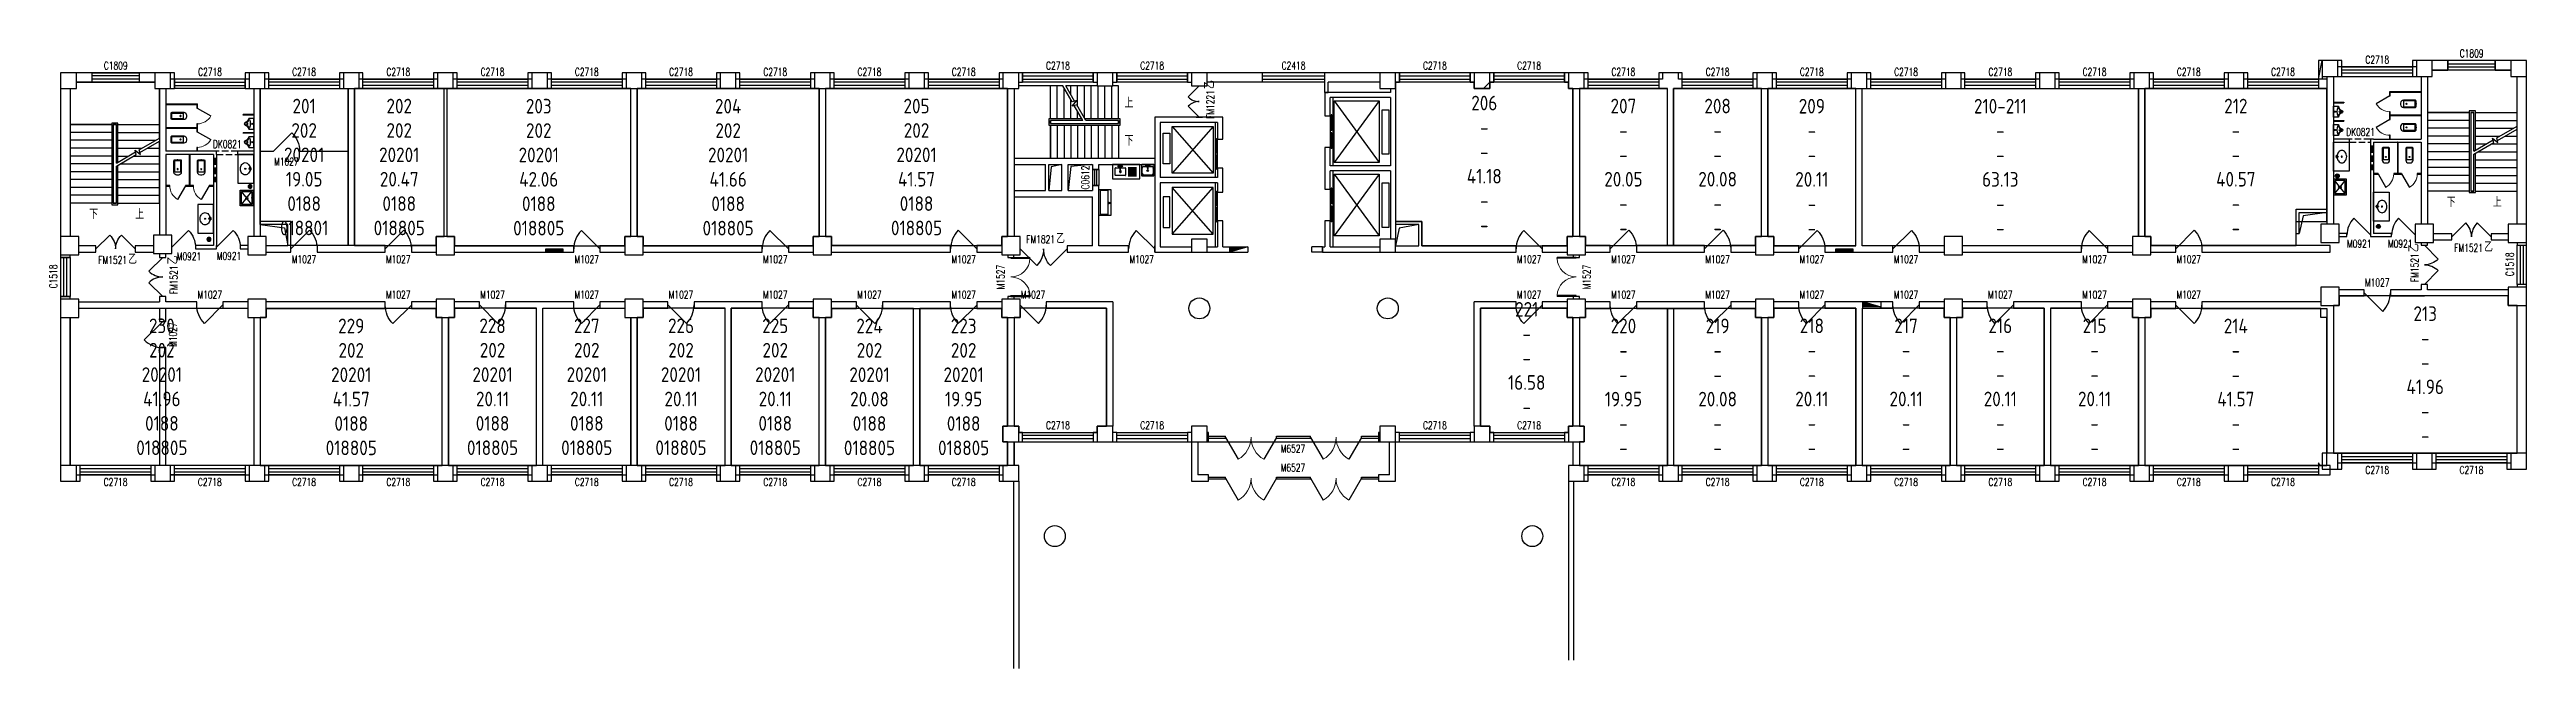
# Model space of a CAD drawing. Extents: x 9002 to 103626, y 51795 to 75438.
import ezdxf

# ---------------------------------------------------------------- set-up
doc = ezdxf.new("R2010")
doc.units = 0
doc.header["$LTSCALE"] = 1000
doc.header["$MEASUREMENT"] = 0
doc.linetypes.add('DASH', pattern=[0.35, 0.25, -0.1])
for name, color, linetype in [('body', 30, 'Continuous'), ('GROS', 6, 'Continuous'), ('RM', 4, 'Continuous'), ('RM$', 5, 'Continuous'), ('RM$TXT', 5, 'Continuous')]:
    doc.layers.add(name, color=color, linetype=linetype)
doc.layers.get('0').freeze()
doc.styles.add('_TCH_DIM', font='SIMPLEX', dxfattribs={"bigfont": 'GBCBIG'})
doc.styles.add('_TCH_WINDOW', font='SIMPLEX', dxfattribs={"bigfont": 'GBCBIG'})
doc.styles.get("Standard").update_dxf_attribs({"font": 'gbenor.shx', "bigfont": 'gbcbig.shx'})

msp = doc.modelspace()

# ---------------------------------------------------------------- texts
at = {"layer": 'body', "color": 30, "style": '_TCH_WINDOW'}
for p in [(53496, 73930), (13896, 67230), (99506, 67695)]:
    msp.add_text('乙', height=338, rotation=90, dxfattribs=at).set_placement(p)
at = {"layer": 'body', "color": 30, "style": '_TCH_WINDOW', "width": 0.705882}
for s, p in [('FM1221', (53496, 72790)), ('FM1521', (99506, 66555)), ('FM1521', (13896, 66090))]:
    msp.add_text(s, height=297.5, rotation=90, dxfattribs=at).set_placement(p)
at = {"layer": 'body', "color": 7, "style": '_TCH_DIM'}
for s, p in [('上', (50073, 73215)), ('下', (50073, 71775)), ('下', (10516, 68965)), ('上', (12276, 68965)), ('下', (100578, 69426)), ('上', (102339, 69426))]:
    msp.add_text(s, height=338, dxfattribs=at).set_placement(p)
at = {"layer": 'body', "color": 30, "style": '_TCH_WINDOW', "width": 0.705882}
for s, p in [('DK0821', (15243, 71676)), ('DK0821', (96738, 72140)), ('FM1821', (46316, 68040)), ('FM1521', (10866, 67250)), ('FM1521', (100866, 67714))]:
    msp.add_text(s, height=297.5, dxfattribs=at).set_placement(p)
at = {"layer": 'body', "color": 30, "style": '_TCH_WINDOW'}
for p in [(47456, 68040), (12006, 67250), (102006, 67714)]:
    msp.add_text('乙', height=338, dxfattribs=at).set_placement(p)
at = {"layer": 'RM$TXT', "char_height": 558.8, "attachment_point": 8}
for s, insert in [('201^M^J202^M^J20201^M^J19.05^M^J0188^M^J018801^M^J', (18728, 68342)), ('202^M^J202^M^J20201^M^J20.47^M^J0188^M^J018805^M^J', (22361, 68342)), ('203^M^J202^M^J20201^M^J42.06^M^J0188^M^J018805^M^J', (27691, 68337)), ('204^M^J202^M^J20201^M^J41.66^M^J0188^M^J018805^M^J', (34926, 68337)), ('205^M^J202^M^J20201^M^J41.57^M^J0188^M^J018805^M^J', (42123, 68342)), ('206^M^J-^M^J-^M^J41.18^M^J-^M^J-^M^J', (63813, 68457)), ('207^M^J-^M^J-^M^J20.05^M^J-^M^J-^M^J', (69128, 68342)), ('208^M^J-^M^J-^M^J20.08^M^J-^M^J-^M^J', (72726, 68342)), ('209^M^J-^M^J-^M^J20.11^M^J-^M^J-^M^J', (76326, 68337)), ('210-211^M^J-^M^J-^M^J63.13^M^J-^M^J-^M^J', (83526, 68337)), ('212^M^J-^M^J-^M^J40.57^M^J-^M^J-^M^J', (92523, 68342)), ('221^M^J-^M^J-^M^J16.58^M^J-^M^J-^M^J', (65433, 60577)), ('213^M^J-^M^J-^M^J41.96^M^J-^M^J-^M^J', (99758, 60411)), ('230^M^J202^M^J20201^M^J41.96^M^J0188^M^J018805^M^J', (13293, 59947)), ('229^M^J202^M^J20201^M^J41.57^M^J0188^M^J018805^M^J', (20528, 59942)), ('228^M^J202^M^J20201^M^J20.11^M^J0188^M^J018805^M^J', (25926, 59947)), ('227^M^J202^M^J20201^M^J20.11^M^J0188^M^J018805^M^J', (29526, 59947)), ('226^M^J202^M^J20201^M^J20.11^M^J0188^M^J018805^M^J', (33126, 59947)), ('225^M^J202^M^J20201^M^J20.11^M^J0188^M^J018805^M^J', (36726, 59947)), ('224^M^J202^M^J20201^M^J20.08^M^J0188^M^J018805^M^J', (40326, 59942)), ('223^M^J202^M^J20201^M^J19.95^M^J0188^M^J018805^M^J', (43923, 59942)), ('220^M^J-^M^J-^M^J19.95^M^J-^M^J-^M^J', (69128, 59942)), ('219^M^J-^M^J-^M^J20.08^M^J-^M^J-^M^J', (72726, 59942)), ('218^M^J-^M^J-^M^J20.11^M^J-^M^J-^M^J', (76326, 59947)), ('217^M^J-^M^J-^M^J20.11^M^J-^M^J-^M^J', (79926, 59947)), ('216^M^J-^M^J-^M^J20.11^M^J-^M^J-^M^J', (83526, 59947)), ('215^M^J-^M^J-^M^J20.11^M^J-^M^J-^M^J', (87126, 59947)), ('214^M^J-^M^J-^M^J41.57^M^J-^M^J-^M^J', (92523, 59942))]:
    msp.add_mtext(s, dxfattribs=dict(at, insert=insert))

# ---------------------------------------------------------------- blocks, each defined once
blk = doc.blocks.new('_FZHK')
blk.add_lwpolyline([(-0.5, -0.5), (0.5, -0.5), (0.5, 0.5), (-0.5, 0.5)], close=True)
blk = doc.blocks.new('_YZHK')
blk.add_circle((0, 0), 0.5)
blk = doc.blocks.new('$DorLib2D$00000114')
at = {"color": 0}
blk.add_line((0.5, 0), (-0.207, 0.707), dxfattribs=at)
blk.add_arc((0.5, 0), 1, 135, 180, dxfattribs=at)
blk = doc.blocks.new('$WINLIB2D$00000001')
at = {"color": 0}
for points in [[(-0.5, 0.5), (-0.5, -0.5)], [(-0.5, 0.5), (0.5, 0.5)], [(0.5, -0.5), (0.5, 0.5)], [(0.5, 0.167), (-0.5, 0.167)], [(0.5, -0.167), (-0.5, -0.167)], [(-0.5, -0.5), (0.5, -0.5)]]:
    blk.add_lwpolyline(points, dxfattribs=at)
blk = doc.blocks.new('$DorLib2D$00000116')
at = {"color": 0}
for p, q in [((-0.5, 0), (-0.146, 0.354)), ((0.5, 0), (0.146, 0.354))]:
    blk.add_line(p, q, dxfattribs=at)
for centre, start, end in [((-0.5, 0), 0, 45), ((0.5, 0), 135, 180)]:
    blk.add_arc(centre, 0.5, start, end, dxfattribs=at)
blk = doc.blocks.new('$lvtry$00000201')
at = {"color": 0}
for p, q in [((140, -470, 0), (-140, -470, 0)), ((100, -30, 0), (-100, -30, 0)), ((110, -470, 0), (110, -40, 0))]:
    blk.add_line(p, q, dxfattribs=at)
at = {"color": 0, "elevation": 0}
blk.add_lwpolyline([(140, -40, 0.414214), (100, 0), (-100, 0, 0.414214), (-140, -40), (-140, -480, 0.414214), (-30, -590), (30, -590, 0.414214), (140, -480)], format="xyb", close=True, dxfattribs=at)
blk.add_lwpolyline([(-110, -40), (-110, -470)], dxfattribs=at)
at = {"color": 0}
blk.add_circle((0, -359, 0), 20, dxfattribs=at)
for centre, start, end in [((-100, -40, 0), 90, 180), ((100, -40, 0), 0, 90)]:
    blk.add_arc(centre, 10, start, end, dxfattribs=at)
for p in [(0, 0, 0), (0, -359, 0)]:
    blk.add_point(p, dxfattribs=at)
blk = doc.blocks.new('$TCHSYS$APDOOR2D')
blk.add_line((0.5, 0), (0, 0.87))
at = {"lineweight": 13}
blk.add_arc((0.5, 0), 1, 120, 180, dxfattribs=at)
blk = doc.blocks.new('$lvtry$00000222')
at = {"color": 0, "elevation": 0}
blk.add_lwpolyline([(-205, -191), (-205, 0), (205, 0), (205, -191, 0.268068), (51, -323, -0.317765), (0, -360, -0.317765), (-51, -323, 0.268068)], format="xyb", close=True, dxfattribs=at)
at = {"color": 0}
for centre in [(0, -60, 0), (0, -242, 0)]:
    blk.add_circle(centre, 20, dxfattribs=at)
for centre, radius, start, end in [((-152, -175, 0), 10, 114.10839, 248.1394), ((5, -526, 0), 395, 66.66751, 114.10839), ((-243, -401, 0), 233, 19.26394, 68.1394), ((0, -316, 0), 24, 199.26394, 269.49984), ((0, -316, 0), 24, 270.50016, 340.73606), ((243, -401, 0), 233, 110.49411, 160.73606), ((158, -173, 0), 10, 290.49411, 66.66751)]:
    blk.add_arc(centre, radius, start, end, dxfattribs=at)
for p in [(0, -60, 0), (0, -242, 0)]:
    blk.add_point(p, dxfattribs=at)
blk = doc.blocks.new('$DorLib2D$00000127')
at = {"color": 0, "linetype": 'Continuous'}
for p, q in [((-0.033, 0.795, -93.75), (-0.533, 0.795, -93.75)), ((-0.533, 0.795, -93.75), (-0.533, 0.69, -93.75)), ((-0.033, 0.795, -93.75), (-0.033, 0.69, -93.75)), ((0.033, 0.795, -93.75), (0.033, 0.69, -93.75)), ((0.533, 0.795, -93.75), (0.033, 0.795, -93.75)), ((0.533, 0.795, -93.75), (0.533, 0.69, -93.75)), ((-0.033, 0.69, -93.75), (-0.533, 0.69, -93.75)), ((0.5, 0.5, -93.75), (-0.5, 0.5, -93.75)), ((0.533, 0.69, -93.75), (0.033, 0.69, -93.75))]:
    blk.add_line(p, q, dxfattribs=at)
blk = doc.blocks.new('$DorLib2D$00000018')
for p, q in [((-0.5, 0.011), (-0.299, 0.011)), ((-0.299, 0.002), (-0.15, 0.26)), ((-0.299, 0.011), (-0.299, -0.011)), ((0.299, 0.002), (0.15, 0.26)), ((0.299, 0.011), (0.5, 0.011)), ((0.299, 0.011), (0.299, -0.011)), ((-0.5, -0.011), (-0.299, -0.011)), ((0.299, -0.011), (0.5, -0.011))]:
    blk.add_line(p, q)
at = {"lineweight": 13}
for centre, start, end in [((-0.3, 0), 0, 60), ((0.3, 0), 120, 180)]:
    blk.add_arc(centre, 0.3, start, end, dxfattribs=at)
blk = doc.blocks.new('$DorLib2D$00000002')
for p, q in [((-0.5, 0), (-0.5, 0.4875)), ((-0.475, 0.4875), (-0.5, 0.4875)), ((-0.475, 0), (-0.475, 0.4875)), ((0.475, 0), (0.475, 0.4875)), ((0.475, 0.4875), (0.5, 0.4875)), ((0.5, 0), (0.5, 0.4875)), ((-0.5, 0), (-0.475, 0)), ((0.5, 0), (0.475, 0))]:
    blk.add_line(p, q)
at = {"lineweight": 13}
for centre, start, end in [((-0.4875, 0), 0, 88.530716), ((0.4875, 0), 91.469284, 180)]:
    blk.add_arc(centre, 0.4875, start, end, dxfattribs=at)
blk = doc.blocks.new('$lvtry$00000191')
at = {"color": 0}
for p, q in [((-250, -50, 0), (-39, -219, 0)), ((-250, -450, 0), (-39, -281, 0)), ((39, -219, 0), (250, -50, 0)), ((39, -281, 0), (250, -450, 0))]:
    blk.add_line(p, q, dxfattribs=at)
at = {"color": 0, "elevation": 0}
for points in [[(300, -500), (300, 0), (-300, 0), (-300, -500)], [(250, -450), (250, -50), (-250, -50), (-250, -450)]]:
    blk.add_lwpolyline(points, close=True, dxfattribs=at)
at = {"color": 0}
blk.add_circle((0, -250, 0), 50, dxfattribs=at)
for p in [(0, -50, 0), (0, -250, 0)]:
    blk.add_point(p, dxfattribs=at)
blk = doc.blocks.new('$lvtry$00000171')
for p, q in [((-74, 11), (-11, 74)), ((-70, -27), (27, 70)), ((-53, -53), (53, 53)), ((-27, -70), (70, 27)), ((11, -74), (74, -11))]:
    blk.add_line(p, q)
blk.add_circle((0, 0), 75)
blk.add_point((0, 0))
blk = doc.blocks.new('$lvtry$00000194')
at = {"color": 0}
for p, q in [((-17, -27), (-17, -17)), ((17, -27), (17, -17))]:
    blk.add_line(p, q, dxfattribs=at)
blk.add_lwpolyline([(14, -39, -0.067374), (92, -53, -0.088152), (166, -93, -0.105269), (218, -155, -0.121685), (235, -224, -0.121685), (218, -292, -0.105269), (166, -355, -0.088152), (92, -394, -0.078966), (0, -409, -0.078966), (-92, -394, -0.088152), (-166, -355, -0.105269), (-218, -292, -0.121685), (-235, -224, -0.121685), (-218, -155, -0.105269), (-166, -93, -0.088152), (-92, -53, -0.059935), (-23, -40, -0.059935)], format="xyb", dxfattribs=at)
for centre, radius in [((0, -221), 20), ((0, -27), 16.7), ((0, -221), 15)]:
    blk.add_circle(centre, radius, dxfattribs=at)
for centre, radius, start, end in [((0, -17), 16.7, 0, 180), ((-40, -17), 10.1, 106.60956, 258.16482), ((-64, 250), 259, 274.70692, 282.37316), ((-75, -197), 173, 71.36005, 79.18732), ((-29, -63), 6.77, 155.34398, 308.32242), ((-171, 35), 166, 324.84107, 338.13372), ((-171, 35), 170, 324.84107, 331.35233), ((-29, -63), 3.37, 155.34398, 308.32242), ((100, -178), 170, 132.31406, 138.82532), ((100, -178), 166, 125.53268, 138.82532), ((-12, -42), 10.6, 201.89238, 261.77402), ((-381, -99), 372, 2.39824, 6.76269), ((0, -80), 9.9, 201.78369, 338.21631), ((64, 250), 259, 257.62684, 265.29308), ((381, -99), 372, 170.10083, 177.60176), ((75, -197), 173, 100.81268, 110.41907), ((40, -17), 10.1, 281.83518, 73.39044)]:
    blk.add_arc(centre, radius, start, end, dxfattribs=at)
for p in [(0, -27), (0, -221)]:
    blk.add_point(p, dxfattribs=at)
blk = doc.blocks.new('$lvtry$00000189')
at = {"color": 0}
for p, q in [((-359, -351, 0), (-359, -119, 0)), ((-347, -107, 0), (-206, -107, 0)), ((-34, -363, 0), (-347, -363, 0)), ((-200, -183, 0), (-210, -64, 0)), ((-188, -183, 0), (-200, -183, 0)), ((-188, -183, 0), (-178, -64, 0)), ((-182, -107, 0), (-34, -107, 0)), ((-22, -119, 0), (-22, -351, 0)), ((63, -103, 0), (336, -103, 0)), ((63, -123, 0), (336, -123, 0)), ((63, -153, 0), (336, -153, 0)), ((63, -173, 0), (336, -173, 0)), ((63, -203, 0), (336, -203, 0)), ((63, -223, 0), (336, -223, 0)), ((63, -253, 0), (336, -253, 0)), ((63, -273, 0), (336, -273, 0)), ((63, -303, 0), (336, -303, 0)), ((63, -323, 0), (336, -323, 0)), ((63, -353, 0), (336, -353, 0)), ((63, -373, 0), (336, -373, 0))]:
    blk.add_line(p, q, dxfattribs=at)
at = {"color": 0, "elevation": 0}
blk.add_lwpolyline([(440, 0), (-440, 0, 0.414214), (-450, -10), (-450, -300), (-450, -461, 0.414214), (-440, -471), (440, -471, 0.414214), (450, -461), (450, -10)], format="xyb", dxfattribs=at)
for points, const_width in [([(-353, -95), (-370, -113)], 1.91), ([(-370, -357), (-370, -113)], 2), ([(-370, -357), (-353, -375)], 1.91), ([(-353, -95), (-207, -95)], 1.8), ([(-28, -375), (-353, -375)], 1.8), ([(-181, -95), (-28, -95)], 1.8), ([(-10, -113), (-28, -95)], 1.91), ([(-28, -375), (-10, -357)], 1.91), ([(-10, -113), (-10, -357)], 2)]:
    blk.add_lwpolyline(points, dxfattribs=dict(at, const_width=const_width))
for points in [[(-347, -107), (-351, -108), (-354, -110), (-357, -113), (-358, -117), (-359, -119)], [(-359, -351), (-358, -355), (-356, -358), (-353, -361), (-349, -363), (-347, -363)], [(-221, -235), (-219, -245), (-214, -255), (-206, -261), (-196, -265), (-186, -265), (-176, -261), (-169, -255), (-163, -245), (-162, -235), (-163, -225), (-169, -215), (-176, -209), (-186, -205), (-196, -205), (-206, -209), (-214, -215), (-219, -225), (-221, -235)], [(-210, -235), (-209, -242), (-206, -248), (-201, -252), (-194, -254), (-188, -254), (-182, -252), (-176, -248), (-173, -242), (-172, -235), (-173, -228), (-176, -222), (-182, -218), (-188, -215), (-194, -215), (-201, -218), (-206, -222), (-209, -228), (-210, -235)], [(-22, -119), (-23, -115), (-25, -111), (-28, -109), (-32, -107), (-34, -107)], [(-34, -363), (-30, -362), (-26, -360), (-24, -357), (-22, -353), (-22, -351)]]:
    blk.add_lwpolyline(points, dxfattribs=at)
at = {"color": 0}
for centre, radius in [((-247, -61, 0), 19.9), ((-247, -61, 0), 14.9), ((-142, -61, 0), 19.9), ((-142, -61, 0), 14.9)]:
    blk.add_circle(centre, radius, dxfattribs=at)
for centre, radius, start, end in [((-194, -64, 0), 15.8, 359.47733, 185.95), ((440, -10, 0), 10, 0, 90)]:
    blk.add_arc(centre, radius, start, end, dxfattribs=at)
for p in [(-194, -64, 0), (-191, -235, 0)]:
    blk.add_point(p, dxfattribs=at)
blk = doc.blocks.new('$lvtry$00000188')
at = {"color": 0, "linetype": 'ByBlock'}
for p, q in [((-262, -437, 0), (-262, -175, 0)), ((-187, -100, 0), (-31, -100, 0)), ((187, -512, 0), (-187, -512, 0)), ((-41, -53, 0), (-12, -225, 0)), ((-38, -50, 0), (38, -50, 0)), ((-12, -225, 0), (12, -225, 0)), ((12, -225, 0), (41, -53, 0)), ((31, -100, 0), (187, -100, 0)), ((262, -175, 0), (262, -437, 0))]:
    blk.add_line(p, q, dxfattribs=at)
at = {"color": 0, "linetype": 'ByBlock', "elevation": 0}
blk.add_lwpolyline([(-262, 0, 0.4142136), (-300, -37), (-300, -512, 0.4142136), (-262, -549), (262, -549, 0.4142136), (300, -512), (300, -37, 0.4142136), (262, 0)], format="xyb", close=True, dxfattribs=at)
blk.add_lwpolyline([(262, -175, 0.4142136), (187, -100)], format="xyb", dxfattribs=at)
at = {"color": 0, "linetype": 'ByBlock'}
for centre, radius in [((-80, -62, 0), 25), ((-80, -62, 0), 20), ((0, -300, 0), 37.4), ((80, -62, 0), 25), ((80, -62, 0), 20)]:
    blk.add_circle(centre, radius, dxfattribs=at)
for centre, radius, start, end in [((-187, -175, 0), 74.9, 90, 180), ((-187, -437, 0), 74.9, 180, 270), ((-38, -53, 0), 3, 90, 189.46232), ((38, -53, 0), 3, 350.53768, 90), ((187, -437, 0), 74.9, 270, 0)]:
    blk.add_arc(centre, radius, start, end, dxfattribs=at)
at = {"color": 0}
for p in [(0, -65, 0), (0, -300, 0)]:
    blk.add_point(p, dxfattribs=at)

# ---------------------------------------------------------------- hatches: boundary and pattern name
at = {"layer": 'body'}
for points in [[(28616, 67820), (27966, 67820), (27966, 67700), (28616, 67700)], [(54776, 67900), (54076, 67900), (54076, 67700)], [(77886, 67820), (77236, 67820), (77236, 67700), (77886, 67700)], [(78976, 65600), (78276, 65600), (78276, 65800)]]:
    msp.add_hatch(color=30, dxfattribs=at).paths.add_polyline_path(points)

# ---------------------------------------------------------------- linework, layer by layer
at = {"layer": 'body', "color": 30}
for p, q in [((95826, 75014), (95676, 75014)), ((95676, 75014), (95676, 74310)), ((95676, 74310), (95826, 75014)), ((96576, 75014), (96426, 75014)), ((96576, 74774), (96426, 74774)), ((96576, 74774), (96576, 75014)), ((96576, 74414), (96576, 74774)), ((99426, 75014), (99276, 75014)), ((99276, 75014), (99276, 74774)), ((99426, 74774), (99276, 74774)), ((99276, 74774), (99276, 74414)), ((100626, 75014), (100026, 75014)), ((100626, 74654), (100626, 75014)), ((103026, 75014), (102426, 75014)), ((102426, 75014), (102426, 74654)), ((9426, 73950), (9426, 68300)), ((9786, 73950), (9786, 68300)), ((9786, 73950), (9786, 72570)), ((10626, 74550), (10026, 74550)), ((10026, 74190), (10626, 74190)), ((13026, 74190), (10026, 74190)), ((10626, 74190), (10626, 74550)), ((13026, 74550), (12426, 74550)), ((12426, 74550), (12426, 74190)), ((12426, 74190), (13026, 74190)), ((13206, 72570), (13206, 73950)), ((13206, 73950), (13206, 71550)), ((13446, 73950), (13446, 71550)), ((13776, 74550), (13626, 74550)), ((13776, 74310), (13626, 74310)), ((13626, 73950), (13776, 73950)), ((13776, 74310), (13776, 74550)), ((13776, 73950), (13776, 74310)), ((16626, 74550), (16476, 74550)), ((16476, 74550), (16476, 74310)), ((16626, 74310), (16476, 74310)), ((16476, 74310), (16476, 73950)), ((16476, 73950), (16626, 73950)), ((16801, 73950), (16801, 71550)), ((17051, 73950), (17051, 71550)), ((17376, 74550), (17226, 74550)), ((17376, 74310), (17226, 74310)), ((17226, 73950), (17376, 73950)), ((17376, 74310), (17376, 74550)), ((17376, 73950), (17376, 74310)), ((20226, 74550), (20076, 74550)), ((20076, 74550), (20076, 74310)), ((20226, 74310), (20076, 74310)), ((20076, 74310), (20076, 73950)), ((20076, 73950), (20226, 73950)), ((20406, 67950), (20406, 73950)), ((20646, 67950), (20646, 73950)), ((20976, 74550), (20826, 74550)), ((20976, 74310), (20826, 74310)), ((20826, 73950), (20976, 73950)), ((20976, 74310), (20976, 74550)), ((20976, 73950), (20976, 74310)), ((23826, 74550), (23676, 74550)), ((23676, 74550), (23676, 74310)), ((23826, 74310), (23676, 74310)), ((23676, 74310), (23676, 73950)), ((23676, 73950), (23826, 73950)), ((24576, 74550), (24426, 74550)), ((24576, 74310), (24426, 74310)), ((24426, 73950), (24576, 73950)), ((24576, 74310), (24576, 74550)), ((24576, 73950), (24576, 74310)), ((27426, 74550), (27276, 74550)), ((27276, 74550), (27276, 74310)), ((27426, 74310), (27276, 74310)), ((27276, 74310), (27276, 73950)), ((27276, 73950), (27426, 73950)), ((28176, 74550), (28026, 74550)), ((28176, 74310), (28026, 74310)), ((28026, 73950), (28176, 73950)), ((28176, 74310), (28176, 74550)), ((28176, 73950), (28176, 74310)), ((31026, 74550), (30876, 74550)), ((30876, 74550), (30876, 74310)), ((31026, 74310), (30876, 74310)), ((30876, 74310), (30876, 73950)), ((30876, 73950), (31026, 73950)), ((31206, 68300), (31206, 73950)), ((31446, 68300), (31446, 73950)), ((31776, 74550), (31626, 74550)), ((31776, 74310), (31626, 74310)), ((31626, 73950), (31776, 73950)), ((31776, 74310), (31776, 74550)), ((31776, 73950), (31776, 74310)), ((34626, 74550), (34476, 74550)), ((34476, 74550), (34476, 74310)), ((34626, 74310), (34476, 74310)), ((34476, 74310), (34476, 73950)), ((34476, 73950), (34626, 73950)), ((35376, 74550), (35226, 74550)), ((35376, 74310), (35226, 74310)), ((35226, 73950), (35376, 73950)), ((35376, 74310), (35376, 74550)), ((35376, 73950), (35376, 74310)), ((38226, 74550), (38076, 74550)), ((38076, 74550), (38076, 74310)), ((38226, 74310), (38076, 74310)), ((38076, 74310), (38076, 73950)), ((38076, 73950), (38226, 73950)), ((38406, 73950), (38406, 68300)), ((38646, 73950), (38646, 68300)), ((38976, 74550), (38826, 74550)), ((38976, 74310), (38826, 74310)), ((38826, 73950), (38976, 73950)), ((38976, 74310), (38976, 74550)), ((38976, 73950), (38976, 74310)), ((41826, 74550), (41676, 74550)), ((41676, 74550), (41676, 74310)), ((41676, 74310), (41676, 73950)), ((41676, 73950), (41826, 73950)), ((42576, 74550), (42426, 74550)), ((42426, 73950), (42576, 73950)), ((42576, 74310), (42576, 74550)), ((42576, 73950), (42576, 74310)), ((45426, 74550), (45276, 74550)), ((45276, 74550), (45276, 74310)), ((45426, 74310), (45276, 74310)), ((45276, 74310), (45276, 73950)), ((45276, 73950), (45426, 73950)), ((45601, 73950), (45601, 71290)), ((45851, 73950), (45851, 71290)), ((45851, 73950), (45851, 71290)), ((46176, 74550), (46026, 74550)), ((46026, 74190), (46176, 74190)), ((47238, 74050), (46026, 74050)), ((46176, 74190), (46176, 74550)), ((47709, 74050), (47238, 74050)), ((47238, 72790), (47238, 74050)), ((47238, 72790), (47238, 74050)), ((47498, 72790), (47498, 74050)), ((48063, 73437), (47709, 74050)), ((47758, 72790), (47758, 73965)), ((49026, 74050), (47825, 74050)), ((48163, 73464), (47825, 74050)), ((48018, 73715), (48018, 74050)), ((48278, 73264), (48278, 74050)), ((48538, 72814), (48538, 74050)), ((48798, 72790), (48798, 74050)), ((49026, 74550), (48876, 74550)), ((48876, 74550), (48876, 74190)), ((48876, 74190), (49026, 74190)), ((49058, 72790), (49058, 74050)), ((49318, 72790), (49318, 74050)), ((49578, 72790), (49578, 74050)), ((49776, 74550), (49626, 74550)), ((49626, 74190), (49776, 74190)), ((49838, 74050), (49626, 74050)), ((49776, 74190), (49776, 74550)), ((49838, 72790), (49838, 74050)), ((52626, 74550), (52476, 74550)), ((52476, 74550), (52476, 74190)), ((52476, 74190), (52626, 74190)), ((57711, 74550), (53226, 74550)), ((57726, 74190), (53226, 74190)), ((59826, 74550), (57711, 74550)), ((57726, 73800), (57726, 74190)), ((59826, 74190), (57846, 74190)), ((57846, 73800), (57846, 74190)), ((60226, 73950), (60226, 73800)), ((60576, 74550), (60426, 74550)), ((60426, 74190), (60576, 74190)), ((60426, 73950), (60426, 73600)), ((60576, 74190), (60576, 74550)), ((63426, 74550), (63276, 74550)), ((63276, 74550), (63276, 74190)), ((63276, 74190), (63426, 74190)), ((64176, 74550), (64026, 74550)), ((64026, 74190), (64176, 74190)), ((64176, 74190), (64176, 74550)), ((67026, 74550), (66876, 74550)), ((66876, 74550), (66876, 74190)), ((66876, 74190), (67026, 74190)), ((67201, 73950), (67201, 68300)), ((67451, 73950), (67451, 68300)), ((67776, 74550), (67626, 74550)), ((67776, 74310), (67626, 74310)), ((67626, 73950), (67776, 73950)), ((67776, 74310), (67776, 74550)), ((67776, 73950), (67776, 74310)), ((71376, 74550), (70476, 74550)), ((70476, 74550), (70476, 74310)), ((70476, 74310), (70476, 73950)), ((70476, 73950), (70806, 73950)), ((70806, 67950), (70806, 73950)), ((71046, 67950), (71046, 73950)), ((71046, 73950), (71376, 73950)), ((71376, 74310), (71376, 74550)), ((71376, 73950), (71376, 74310)), ((74226, 74550), (74076, 74550)), ((74076, 74550), (74076, 74310)), ((74226, 74310), (74076, 74310)), ((74076, 74310), (74076, 73950)), ((74076, 73950), (74226, 73950)), ((74406, 68300), (74406, 73950)), ((74646, 68300), (74646, 73950)), ((74976, 74550), (74826, 74550)), ((74976, 74310), (74826, 74310)), ((74826, 73950), (74976, 73950)), ((74976, 74310), (74976, 74550)), ((74976, 73950), (74976, 74310)), ((77826, 74550), (77676, 74550)), ((77676, 74550), (77676, 74310)), ((77826, 74310), (77676, 74310)), ((77676, 74310), (77676, 73950)), ((77676, 73950), (77826, 73950)), ((78006, 67940), (78006, 73950)), ((78246, 67940), (78246, 73950)), ((78576, 74550), (78426, 74550)), ((78576, 74310), (78426, 74310)), ((78426, 73950), (78576, 73950)), ((78576, 74310), (78576, 74550)), ((78576, 73950), (78576, 74310)), ((81426, 74550), (81276, 74550)), ((81276, 74550), (81276, 74310)), ((81426, 74310), (81276, 74310)), ((81276, 74310), (81276, 73950)), ((81276, 73950), (81426, 73950)), ((82176, 74550), (82026, 74550)), ((82176, 74310), (82026, 74310)), ((82026, 73950), (82176, 73950)), ((82176, 74310), (82176, 74550)), ((82176, 73950), (82176, 74310)), ((85026, 74550), (84876, 74550)), ((84876, 74550), (84876, 74310)), ((85026, 74310), (84876, 74310)), ((84876, 74310), (84876, 73950)), ((84876, 73950), (85026, 73950)), ((85776, 74550), (85626, 74550)), ((85776, 74310), (85626, 74310)), ((85626, 73950), (85776, 73950)), ((85776, 74310), (85776, 74550)), ((85776, 73950), (85776, 74310)), ((88626, 74550), (88476, 74550)), ((88476, 74550), (88476, 74310)), ((88626, 74310), (88476, 74310)), ((88476, 74310), (88476, 73950)), ((88476, 73950), (88626, 73950)), ((88806, 68300), (88806, 73950)), ((89046, 68300), (89046, 73950)), ((89376, 74550), (89226, 74550)), ((89376, 74310), (89226, 74310)), ((89226, 73950), (89376, 73950)), ((89376, 74310), (89376, 74550)), ((89376, 73950), (89376, 74310)), ((92226, 74550), (92076, 74550)), ((92076, 74550), (92076, 74310)), ((92226, 74310), (92076, 74310)), ((92076, 74310), (92076, 73950)), ((92076, 73950), (92226, 73950)), ((92976, 74550), (92826, 74550)), ((92976, 74310), (92826, 74310)), ((92826, 73950), (92976, 73950)), ((92976, 74310), (92976, 74550)), ((92976, 73950), (92976, 74310)), ((96001, 74310), (95676, 74310)), ((95676, 74310), (95676, 73950)), ((95676, 73950), (96001, 73950)), ((96001, 74414), (96001, 74250)), ((96001, 74250), (96001, 72014)), ((96251, 74414), (96251, 74250)), ((96251, 74250), (96251, 72014)), ((96426, 74414), (96576, 74414)), ((99606, 73827), (98393, 73827)), ((98393, 73827), (98393, 73664)), ((99276, 74414), (99426, 74414)), ((99606, 74414), (99606, 72014)), ((99606, 73802), (99606, 73827)), ((99846, 74414), (99846, 72014)), ((99848, 74414), (99848, 73031)), ((100026, 74654), (100626, 74654)), ((103026, 74651), (100026, 74651)), ((102426, 74654), (103026, 74654)), ((103266, 68764), (103266, 74414)), ((103268, 73031), (103268, 74414)), ((103626, 68764), (103626, 74414)), ((13446, 73362), (14658, 73362)), ((13446, 73362), (13446, 73337)), ((13446, 73337), (14633, 73337)), ((14633, 73337), (14633, 73200)), ((14633, 73200), (14658, 73200)), ((14658, 73200), (14658, 73362)), ((16801, 72962), (16401, 72962)), ((16401, 72937), (16401, 72962)), ((16801, 72937), (16401, 72937)), ((16801, 72937), (16801, 72962)), ((48018, 72790), (48018, 73515)), ((48244, 73485), (48063, 73437)), ((48071, 73279), (48244, 73485)), ((48243, 73325), (48071, 73279)), ((48471, 72730), (48143, 73298)), ((48587, 72730), (48243, 73325)), ((48278, 72790), (48278, 73064)), ((57726, 73800), (57726, 72900)), ((60226, 73800), (57726, 73800)), ((57726, 73800), (57846, 73800)), ((57726, 72900), (57926, 72900)), ((57926, 72900), (57926, 73600)), ((60226, 73600), (57926, 73600)), ((58028, 73600), (58028, 71000)), ((59801, 73474), (58082, 71124)), ((58082, 73474), (59801, 71124)), ((60226, 73600), (60226, 71000)), ((60426, 73600), (60426, 70800)), ((96251, 73427), (96651, 73427)), ((96251, 73427), (96251, 73402)), ((96251, 73402), (96651, 73402)), ((96651, 73427), (96651, 73402)), ((98393, 73664), (98418, 73664)), ((98418, 73064), (98393, 73064)), ((98393, 73064), (98393, 72914)), ((98393, 72914), (98393, 72764)), ((99606, 73802), (98418, 73802)), ((98418, 73664), (98418, 73802)), ((98418, 72927), (98418, 73064)), ((99606, 72927), (98418, 72927)), ((99606, 72902), (98418, 72902)), ((98418, 72764), (98418, 72902)), ((99606, 72902), (99606, 72927)), ((99848, 73031), (99848, 70031)), ((101438, 73031), (99848, 73031)), ((99848, 73031), (101438, 73031)), ((101678, 73091), (101438, 73091)), ((101438, 73091), (101438, 69971)), ((101498, 73031), (101498, 70031)), ((101618, 73031), (101498, 73031)), ((101498, 73031), (101498, 70031)), ((101498, 73031), (101618, 73031)), ((101618, 71562), (101618, 73031)), ((101618, 71562), (101618, 73031)), ((101678, 71597), (101678, 73091)), ((101678, 73031), (103268, 73031)), ((101678, 73031), (103268, 73031)), ((103268, 72515), (103268, 73031)), ((9786, 72570), (9786, 69570)), ((11376, 72570), (9786, 72570)), ((9786, 72570), (11376, 72570)), ((11376, 72270), (9786, 72270)), ((11376, 71970), (9786, 71970)), ((11616, 72630), (11376, 72630)), ((11376, 72630), (11376, 69510)), ((11436, 72570), (11436, 69570)), ((11556, 72570), (11436, 72570)), ((11436, 72570), (11436, 69570)), ((11436, 72570), (11556, 72570)), ((11556, 71101), (11556, 72570)), ((11556, 71101), (11556, 72570)), ((11616, 71136), (11616, 72630)), ((11616, 72570), (13206, 72570)), ((11616, 72570), (13206, 72570)), ((11616, 72270), (13206, 72270)), ((11616, 71970), (13060, 71970)), ((12428, 71605), (13206, 72054)), ((12455, 71505), (13206, 71938)), ((13206, 72054), (13206, 72570)), ((13206, 69570), (13206, 71938)), ((13446, 72462), (14633, 72462)), ((13446, 72462), (13446, 72437)), ((13446, 72437), (14633, 72437)), ((14658, 72600), (14633, 72600)), ((14633, 72600), (14633, 72462)), ((14633, 72437), (14633, 72300)), ((14633, 72300), (14658, 72300)), ((14658, 72450), (14658, 72600)), ((14658, 72300), (14658, 72450)), ((16801, 72262), (16401, 72262)), ((16401, 72237), (16401, 72262)), ((16801, 72237), (16401, 72237)), ((16801, 72237), (16801, 72262)), ((48437, 72790), (47178, 72790)), ((47178, 72790), (47178, 72550)), ((47178, 72550), (49898, 72550)), ((48471, 72730), (47238, 72730)), ((48471, 72730), (47238, 72730)), ((47238, 72730), (47238, 72610)), ((47238, 72610), (47238, 72730)), ((47238, 72610), (49838, 72610)), ((47238, 72610), (49838, 72610)), ((47238, 72550), (47238, 71290)), ((47238, 71290), (47238, 72550)), ((47498, 72550), (47498, 71290)), ((47758, 72550), (47758, 71290)), ((48018, 72550), (48018, 71290)), ((48278, 72550), (48278, 71290)), ((48538, 72550), (48538, 71290)), ((49898, 72790), (48552, 72790)), ((49838, 72730), (48587, 72730)), ((49838, 72730), (48587, 72730)), ((48798, 72550), (48798, 71290)), ((49058, 72550), (49058, 71290)), ((49318, 72550), (49318, 71290)), ((49578, 72550), (49578, 71290)), ((49838, 72610), (49838, 72730)), ((49838, 72730), (49838, 72610)), ((49838, 72550), (49838, 71290)), ((49898, 72550), (49898, 72790)), ((53826, 72849), (51226, 72849)), ((51226, 72849), (51226, 71290)), ((53626, 72649), (51426, 72649)), ((51426, 72649), (51426, 71290)), ((53454, 72500), (51886, 70713)), ((51886, 72500), (53454, 70713)), ((53046, 72850), (52806, 72850)), ((52806, 72850), (52806, 72849)), ((52806, 72849), (53046, 72849)), ((53046, 72849), (53046, 72850)), ((53534, 72649), (53534, 70550)), ((53626, 72649), (53626, 72008)), ((53626, 72008), (53826, 72008)), ((53826, 72008), (53826, 72849)), ((96001, 72014), (96001, 69334)), ((96251, 72727), (96651, 72727)), ((96251, 72727), (96251, 72702)), ((96251, 72702), (96651, 72702)), ((96251, 72014), (96251, 69334)), ((96866, 72014), (96251, 72014)), ((96651, 72727), (96651, 72702)), ((96866, 71894), (96866, 72014)), ((97786, 72014), (97666, 72014)), ((97666, 72014), (97666, 71894)), ((97786, 72014), (98406, 72014)), ((98393, 72764), (98418, 72764)), ((98418, 72164), (98393, 72164)), ((98393, 72164), (98393, 72014)), ((98406, 72014), (99606, 72014)), ((98418, 72014), (98418, 72164)), ((99846, 72014), (99846, 68764)), ((101438, 72731), (99848, 72731)), ((101438, 72431), (99848, 72431)), ((101438, 72131), (99848, 72131)), ((101618, 71562), (102352, 71986)), ((101678, 72731), (103268, 72731)), ((101678, 72431), (103122, 72431)), ((101678, 72131), (102603, 72131)), ((102378, 71886), (102332, 72058)), ((102332, 72058), (102538, 71885)), ((102490, 72066), (103268, 72515)), ((102538, 71885), (102490, 72066)), ((102517, 71966), (103268, 72399)), ((102803, 72131), (103268, 72131)), ((103268, 70031), (103268, 72399)), ((11376, 71670), (9786, 71670)), ((11376, 71370), (9786, 71370)), ((11376, 71070), (9786, 71070)), ((11556, 71101), (12289, 71525)), ((11556, 70986), (12316, 71425)), ((11556, 69570), (11556, 70986)), ((11556, 69570), (11556, 70986)), ((11616, 71670), (12540, 71670)), ((11616, 71370), (12021, 71370)), ((11616, 69510), (11616, 71020)), ((11701, 71070), (13206, 71070)), ((12221, 71370), (13206, 71370)), ((12316, 71425), (12270, 71597)), ((12270, 71597), (12476, 71424)), ((12476, 71424), (12428, 71605)), ((12740, 71670), (13206, 71670)), ((13206, 71550), (13206, 68350)), ((14646, 71550), (13446, 71550)), ((13446, 71430), (13446, 68350)), ((14646, 71430), (13446, 71430)), ((14333, 71430), (14333, 70242)), ((14358, 71430), (14333, 71430)), ((14358, 71430), (14358, 70242)), ((14658, 71700), (14633, 71700)), ((14633, 71700), (14633, 71550)), ((15265, 71550), (14646, 71550)), ((15265, 71430), (14646, 71430)), ((14658, 71550), (14658, 71700)), ((15385, 71550), (15265, 71550)), ((15265, 71430), (15265, 70230)), ((15385, 71430), (15385, 71550)), ((15385, 71430), (15385, 70230)), ((16801, 71550), (16185, 71550)), ((16185, 71550), (16185, 71430)), ((16185, 71430), (16801, 71430)), ((16801, 71550), (16801, 68300)), ((17051, 71550), (17051, 68300)), ((45601, 71290), (45601, 68300)), ((45851, 71290), (47051, 71290)), ((45851, 71290), (47238, 71290)), ((45851, 71290), (45851, 68300)), ((45851, 71050), (47051, 71050)), ((47051, 71290), (47671, 71290)), ((47051, 70050), (47051, 71050)), ((47171, 70050), (47171, 71050)), ((47171, 71050), (47671, 71050)), ((47238, 71290), (49838, 71290)), ((47671, 71290), (48851, 71290)), ((47671, 70050), (47671, 71050)), ((47911, 71050), (48851, 71050)), ((47911, 70050), (47911, 71050)), ((48851, 71290), (51226, 71290)), ((48851, 71050), (48851, 70850)), ((49091, 71050), (51226, 71050)), ((49091, 70850), (49091, 71050)), ((51226, 71290), (51226, 70350)), ((51426, 71290), (51426, 70550)), ((57926, 71700), (57726, 71700)), ((57726, 71700), (57726, 70800)), ((57926, 71000), (57926, 71700)), ((60226, 71000), (57926, 71000)), ((96251, 71894), (96866, 71894)), ((97666, 71894), (97666, 70694)), ((97786, 71894), (97786, 70694)), ((97786, 71894), (98406, 71894)), ((98406, 71894), (99606, 71894)), ((98693, 71894), (98693, 70707)), ((98718, 71894), (98693, 71894)), ((98718, 71894), (98718, 70707)), ((99606, 71894), (99606, 68764)), ((101438, 71831), (99848, 71831)), ((101438, 71531), (99848, 71531)), ((101438, 71231), (99848, 71231)), ((101618, 71447), (102378, 71886)), ((101618, 70031), (101618, 71447)), ((101618, 70031), (101618, 71447)), ((101678, 71831), (102083, 71831)), ((101678, 69971), (101678, 71481)), ((101678, 71231), (103268, 71231)), ((101763, 71531), (103268, 71531)), ((102283, 71831), (103268, 71831)), ((11376, 70770), (9786, 70770)), ((11376, 70470), (9786, 70470)), ((11376, 70170), (9786, 70170)), ((11616, 70770), (13206, 70770)), ((11616, 70470), (13206, 70470)), ((11616, 70170), (13206, 70170)), ((13596, 70242), (13446, 70242)), ((13446, 70242), (13446, 70217)), ((13446, 70217), (13596, 70217)), ((13596, 70217), (13596, 70242)), ((14333, 70242), (14196, 70242)), ((14196, 70242), (14196, 70217)), ((14196, 70217), (14346, 70217)), ((14346, 70217), (14496, 70217)), ((14496, 70242), (14358, 70242)), ((14496, 70217), (14496, 70242)), ((15265, 70242), (15096, 70242)), ((15096, 70242), (15096, 70217)), ((15096, 70217), (15265, 70217)), ((15265, 70230), (15265, 67950)), ((15385, 70230), (15385, 67950)), ((45851, 70050), (47051, 70050)), ((45851, 70050), (45851, 69810)), ((47171, 70050), (47671, 70050)), ((47911, 70050), (48851, 70050)), ((48851, 70850), (49091, 70850)), ((49091, 70250), (48851, 70250)), ((48851, 70250), (48851, 70050)), ((49091, 70050), (49091, 70250)), ((49091, 67940), (49091, 70050)), ((51226, 70350), (51226, 67700)), ((53626, 70550), (51426, 70550)), ((51426, 70350), (51426, 67900)), ((53626, 70350), (51426, 70350)), ((53454, 68384), (51886, 70170)), ((51886, 68384), (53454, 70170)), ((53534, 70350), (53534, 67900)), ((53826, 70908), (53626, 70908)), ((53626, 70908), (53626, 70550)), ((53626, 70350), (53626, 69990)), ((53826, 70350), (53826, 70908)), ((53826, 69990), (53826, 70350)), ((57726, 70800), (57726, 70100)), ((57726, 70100), (57926, 70100)), ((57926, 70100), (57926, 70800)), ((60226, 70800), (57926, 70800)), ((58028, 70800), (58028, 67900)), ((59801, 70674), (58082, 68324)), ((58082, 70674), (59801, 68324)), ((60226, 70800), (60226, 68750)), ((60426, 70800), (60426, 68750)), ((97666, 70694), (97666, 68414)), ((97956, 70707), (97786, 70707)), ((97786, 70694), (97786, 68414)), ((97786, 70682), (97956, 70682)), ((97956, 70682), (97956, 70707)), ((98693, 70707), (98556, 70707)), ((98556, 70707), (98556, 70682)), ((98556, 70682), (98706, 70682)), ((98706, 70682), (98856, 70682)), ((98856, 70707), (98718, 70707)), ((98856, 70682), (98856, 70707)), ((99606, 70707), (99456, 70707)), ((99456, 70707), (99456, 70682)), ((99456, 70682), (99606, 70682)), ((99606, 70682), (99606, 70707)), ((101438, 70931), (99848, 70931)), ((101438, 70631), (99848, 70631)), ((101438, 70331), (99848, 70331)), ((101438, 70031), (99848, 70031)), ((101498, 70031), (101618, 70031)), ((101618, 70031), (101498, 70031)), ((101678, 70931), (103268, 70931)), ((101678, 70631), (103268, 70631)), ((101678, 70331), (103268, 70331)), ((101678, 70031), (103268, 70031)), ((11376, 69870), (9786, 69870)), ((11376, 69570), (9786, 69570)), ((11376, 69510), (11616, 69510)), ((11436, 69570), (11556, 69570)), ((11556, 69570), (11436, 69570)), ((11616, 69870), (13206, 69870)), ((11616, 69570), (13206, 69570)), ((45851, 69810), (47051, 69810)), ((47051, 69810), (47671, 69810)), ((47671, 69810), (48851, 69810)), ((48851, 67940), (48851, 69810)), ((53626, 69990), (53826, 69990)), ((94826, 68414), (94826, 69334)), ((94826, 69334), (96001, 69334)), ((94946, 68414), (94946, 69214)), ((94946, 69214), (96001, 69214)), ((96001, 69334), (96001, 68764)), ((96251, 69334), (96251, 68764)), ((101438, 69971), (101678, 69971)), ((18226, 68870), (17051, 68870)), ((17051, 68750), (17051, 68870)), ((18106, 68750), (17051, 68750)), ((18106, 67950), (18106, 68750)), ((18226, 67950), (18226, 68870)), ((53826, 68890), (53626, 68890)), ((53626, 68890), (53626, 67900)), ((53826, 67900), (53826, 68890)), ((57926, 68900), (57726, 68900)), ((57726, 68900), (57726, 67900)), ((57926, 67900), (57926, 68900)), ((60226, 68750), (60226, 68200)), ((61426, 68870), (60426, 68870)), ((60426, 68750), (60426, 68200)), ((61306, 68750), (60426, 68750)), ((61306, 67940), (61306, 68750)), ((61426, 67940), (61426, 68870)), ((94826, 68414), (94946, 68414)), ((96766, 68414), (96476, 68414)), ((96476, 68294), (96766, 68294)), ((96766, 68294), (96766, 68414)), ((97666, 68414), (97666, 68294)), ((97666, 68294), (97786, 68294)), ((98476, 68414), (97786, 68414)), ((97786, 68294), (98476, 68294)), ((98476, 68294), (98476, 68414)), ((100776, 68404), (100076, 68404)), ((100076, 68164), (100776, 68164)), ((100776, 68164), (100776, 68404)), ((102926, 68404), (102276, 68404)), ((102276, 68404), (102276, 68164)), ((102276, 68164), (102926, 68164)), ((9426, 67600), (9426, 67500)), ((9426, 67500), (9786, 67500)), ((9786, 67500), (9786, 67600)), ((10776, 67940), (10126, 67940)), ((10126, 67700), (10776, 67700)), ((10776, 67700), (10776, 67940)), ((12976, 67940), (12276, 67940)), ((12276, 67940), (12276, 67700)), ((12276, 67700), (12976, 67700)), ((13206, 67650), (13206, 67500)), ((13206, 67500), (13446, 67500)), ((13446, 67500), (13446, 67650)), ((15265, 67950), (14576, 67950)), ((14576, 67950), (14576, 67830)), ((14576, 67830), (15265, 67830)), ((15265, 67830), (15385, 67830)), ((15385, 67830), (15385, 67950)), ((16576, 67950), (16285, 67950)), ((16285, 67950), (16285, 67830)), ((16285, 67830), (16576, 67830)), ((17276, 67950), (18106, 67950)), ((17276, 67700), (18106, 67700)), ((18226, 67950), (18106, 67950)), ((18106, 67700), (18226, 67700)), ((18226, 67700), (18226, 67950)), ((20526, 67950), (19226, 67950)), ((19226, 67950), (19226, 67700)), ((19226, 67700), (20526, 67700)), ((21826, 67950), (20526, 67950)), ((20526, 67700), (21826, 67700)), ((21826, 67700), (21826, 67950)), ((23776, 67950), (22826, 67950)), ((22826, 67950), (22826, 67700)), ((22826, 67700), (23776, 67700)), ((29026, 67940), (24476, 67940)), ((24476, 67700), (29026, 67700)), ((29026, 67700), (29026, 67940)), ((30976, 67940), (30026, 67940)), ((30026, 67940), (30026, 67700)), ((30026, 67700), (30976, 67700)), ((36226, 67940), (31676, 67940)), ((31676, 67700), (36226, 67700)), ((36226, 67700), (36226, 67940)), ((38176, 67940), (37226, 67940)), ((37226, 67940), (37226, 67700)), ((37226, 67700), (38176, 67700)), ((43426, 67950), (38876, 67950)), ((38876, 67700), (43426, 67700)), ((43426, 67700), (43426, 67950)), ((45376, 67950), (44426, 67950)), ((44426, 67950), (44426, 67700)), ((44426, 67700), (45376, 67700)), ((45606, 67600), (45606, 67499)), ((45606, 67499), (45846, 67500)), ((45846, 67500), (45846, 67600)), ((48851, 67940), (47876, 67940)), ((47876, 67940), (47876, 67700)), ((47876, 67700), (48851, 67700)), ((48851, 67700), (50226, 67700)), ((50226, 67940), (49091, 67940)), ((50226, 67700), (50226, 67940)), ((51226, 67700), (51226, 67940)), ((51226, 67700), (52626, 67700)), ((51426, 67900), (52626, 67900)), ((53226, 67900), (53626, 67900)), ((53226, 67700), (53626, 67700)), ((53626, 67700), (54776, 67700)), ((53826, 67900), (54776, 67900)), ((54076, 67900), (54076, 67700)), ((54776, 67900), (54076, 67700)), ((54776, 67900), (54776, 67700)), ((54776, 67900), (54776, 67700)), ((57626, 67900), (57226, 67900)), ((57226, 67700), (57226, 67900)), ((57626, 67700), (57226, 67700)), ((57626, 67900), (57726, 67900)), ((57626, 67900), (57626, 67700)), ((57626, 67700), (57626, 67900)), ((57626, 67700), (57926, 67700)), ((57926, 67900), (59826, 67900)), ((57926, 67700), (59826, 67700)), ((60426, 67940), (61306, 67940)), ((60426, 67700), (61306, 67700)), ((61306, 67700), (65026, 67700)), ((65026, 67940), (61426, 67940)), ((65026, 67700), (65026, 67940)), ((66976, 67940), (66026, 67940)), ((66026, 67940), (66026, 67700)), ((66026, 67700), (66976, 67700)), ((67206, 67600), (67206, 67499)), ((67206, 67499), (67446, 67500)), ((67446, 67500), (67446, 67600)), ((68626, 67950), (67676, 67950)), ((67676, 67700), (68626, 67700)), ((68626, 67700), (68626, 67950)), ((72226, 67950), (69626, 67950)), ((69626, 67950), (69626, 67700)), ((69626, 67700), (72226, 67700)), ((70806, 67950), (71046, 67950)), ((72226, 67700), (72226, 67950)), ((74176, 67950), (73226, 67950)), ((73226, 67950), (73226, 67700)), ((73226, 67700), (74176, 67700)), ((75826, 67940), (74876, 67940)), ((74876, 67700), (75826, 67700)), ((75826, 67700), (75826, 67940)), ((78006, 67940), (76826, 67940)), ((76826, 67940), (76826, 67700)), ((76826, 67700), (78126, 67700)), ((78126, 67700), (79426, 67700)), ((79426, 67940), (78246, 67940)), ((79426, 67700), (79426, 67940)), ((81376, 67940), (80426, 67940)), ((80426, 67940), (80426, 67700)), ((80426, 67700), (81376, 67700)), ((86626, 67940), (82076, 67940)), ((82076, 67700), (86626, 67700)), ((86626, 67700), (86626, 67940)), ((88576, 67940), (87626, 67940)), ((87626, 67940), (87626, 67700)), ((87626, 67700), (88576, 67700)), ((90226, 67950), (89276, 67950)), ((89276, 67700), (90226, 67700)), ((90226, 67700), (90226, 67950)), ((96126, 67950), (91226, 67950)), ((91226, 67950), (91226, 67700)), ((91226, 67700), (96126, 67700)), ((96126, 67700), (96126, 67950)), ((99606, 68064), (99606, 67964)), ((99606, 67964), (99846, 67964)), ((99846, 67964), (99846, 68064)), ((103266, 68064), (103266, 67964)), ((103266, 67964), (103626, 67964)), ((103626, 67964), (103626, 68064)), ((97426, 66264), (96476, 66264)), ((97426, 66024), (97426, 66264)), ((99606, 66264), (98426, 66264)), ((98426, 66264), (98426, 66024)), ((99846, 66464), (99606, 66464)), ((99606, 66464), (99606, 66264)), ((99846, 66264), (99846, 66464)), ((102926, 66264), (99846, 66264)), ((103626, 66464), (103266, 66464)), ((103266, 66464), (103266, 66364)), ((103626, 66364), (103626, 66464)), ((9786, 66000), (9426, 66000)), ((9426, 66000), (9426, 65900)), ((9786, 65900), (9786, 66000)), ((10126, 65800), (13206, 65800)), ((10126, 65560), (13206, 65560)), ((13446, 66000), (13206, 66000)), ((13206, 66000), (13206, 65800)), ((13206, 65560), (13206, 65050)), ((13446, 65800), (13446, 66000)), ((14626, 65800), (13446, 65800)), ((13446, 65050), (13446, 65560)), ((13446, 65560), (14626, 65560)), ((14626, 65560), (14626, 65800)), ((16576, 65800), (15626, 65800)), ((15626, 65800), (15626, 65560)), ((15626, 65560), (16576, 65560)), ((21826, 65800), (17276, 65800)), ((17276, 65550), (21826, 65550)), ((21826, 65550), (21826, 65800)), ((23776, 65800), (22826, 65800)), ((22826, 65800), (22826, 65550)), ((22826, 65550), (23776, 65550)), ((25426, 65800), (24476, 65800)), ((24476, 65560), (25426, 65560)), ((25426, 65560), (25426, 65800)), ((27726, 65800), (26426, 65800)), ((26426, 65800), (26426, 65560)), ((26426, 65560), (27606, 65560)), ((27606, 59550), (27606, 65560)), ((29026, 65800), (27726, 65800)), ((27846, 65560), (29026, 65560)), ((27846, 59550), (27846, 65560)), ((29026, 65560), (29026, 65800)), ((30976, 65800), (30026, 65800)), ((30026, 65800), (30026, 65560)), ((30026, 65560), (30976, 65560)), ((32626, 65800), (31676, 65800)), ((31676, 65560), (32626, 65560)), ((32626, 65560), (32626, 65800)), ((34926, 65800), (33626, 65800)), ((33626, 65800), (33626, 65560)), ((33626, 65560), (34806, 65560)), ((34806, 59550), (34806, 65560)), ((36226, 65800), (34926, 65800)), ((35046, 65560), (36226, 65560)), ((35046, 59550), (35046, 65560)), ((36226, 65560), (36226, 65800)), ((38176, 65800), (37226, 65800)), ((37226, 65800), (37226, 65560)), ((37226, 65560), (38176, 65560)), ((39826, 65800), (38876, 65800)), ((38876, 65550), (39826, 65550)), ((39826, 65550), (39826, 65800)), ((42126, 65800), (40826, 65800)), ((40826, 65800), (40826, 65550)), ((40826, 65550), (42126, 65550)), ((42006, 59550), (42006, 65550)), ((43426, 65800), (42126, 65800)), ((42126, 65550), (43426, 65550)), ((42246, 59550), (42246, 65550)), ((43426, 65550), (43426, 65800)), ((45376, 65800), (44426, 65800)), ((44426, 65800), (44426, 65550)), ((44426, 65550), (45376, 65550)), ((45848, 66000), (45608, 65999)), ((45608, 65999), (45608, 65900)), ((45848, 65900), (45848, 66000)), ((49626, 65799), (47076, 65799)), ((47076, 65799), (47076, 65559)), ((47076, 65559), (49386, 65559)), ((49386, 65559), (49386, 61050)), ((49626, 65799), (49626, 61050)), ((65026, 65799), (63426, 65799)), ((63426, 61050), (63426, 65799)), ((63666, 65559), (65026, 65559)), ((63666, 61050), (63666, 65559)), ((65026, 65559), (65026, 65799)), ((66976, 65799), (66026, 65799)), ((66026, 65799), (66026, 65559)), ((66026, 65559), (66976, 65559)), ((67448, 66000), (67208, 65999)), ((67208, 65999), (67208, 65900)), ((67448, 65900), (67448, 66000)), ((68626, 65800), (67676, 65800)), ((67676, 65550), (68626, 65550)), ((68626, 65550), (68626, 65800)), ((72226, 65800), (69626, 65800)), ((69626, 65800), (69626, 65550)), ((69626, 65550), (72226, 65550)), ((70806, 65550), (70806, 59550)), ((71046, 65550), (70806, 65550)), ((71046, 65550), (71046, 59550)), ((72226, 65550), (72226, 65800)), ((74176, 65800), (73226, 65800)), ((73226, 65800), (73226, 65550)), ((73226, 65550), (74176, 65550)), ((75826, 65800), (74876, 65800)), ((74876, 65560), (75826, 65560)), ((75826, 65560), (75826, 65800)), ((78126, 65800), (76826, 65800)), ((76826, 65800), (76826, 65560)), ((76826, 65560), (78006, 65560)), ((78006, 65560), (78006, 59550)), ((79426, 65800), (78126, 65800)), ((78246, 65560), (79426, 65560)), ((78246, 65560), (78246, 59550)), ((78276, 65600), (78276, 65800)), ((78976, 65600), (78276, 65800)), ((78976, 65600), (78976, 65800)), ((79426, 65560), (79426, 65800)), ((81376, 65800), (80426, 65800)), ((80426, 65800), (80426, 65560)), ((80426, 65560), (81376, 65560)), ((83026, 65800), (82076, 65800)), ((82076, 65560), (83026, 65560)), ((83026, 65560), (83026, 65800)), ((85326, 65800), (84026, 65800)), ((84026, 65800), (84026, 65560)), ((84026, 65560), (85206, 65560)), ((85206, 65560), (85206, 59550)), ((86626, 65800), (85326, 65800)), ((85446, 65560), (86626, 65560)), ((85446, 65560), (85446, 59550)), ((86626, 65560), (86626, 65800)), ((88576, 65800), (87626, 65800)), ((87626, 65800), (87626, 65560)), ((87626, 65560), (88576, 65560)), ((90226, 65800), (89276, 65800)), ((89276, 65550), (90226, 65550)), ((90226, 65550), (90226, 65800)), ((95776, 65800), (91226, 65800)), ((91226, 65800), (91226, 65550)), ((91226, 65550), (96001, 65550)), ((96001, 65550), (96001, 60014)), ((96251, 65664), (96251, 60014)), ((96476, 66024), (97426, 66024)), ((98426, 66024), (99726, 66024)), ((102926, 66024), (99726, 66024)), ((103266, 60014), (103266, 65664)), ((103626, 60014), (103626, 65664)), ((9426, 65200), (9426, 59550)), ((9786, 65200), (9786, 59550)), ((13206, 65050), (13446, 65050)), ((16801, 65200), (16801, 59550)), ((17051, 65200), (17051, 59550)), ((24006, 59550), (24006, 65200)), ((24246, 59550), (24246, 65200)), ((31206, 59550), (31206, 65200)), ((31446, 59550), (31446, 65200)), ((38406, 59550), (38406, 65200)), ((38646, 59550), (38646, 65200)), ((45601, 65200), (45601, 61050)), ((45851, 65200), (45851, 61050)), ((67201, 65200), (67201, 61050)), ((67451, 65200), (67451, 61050)), ((74406, 65200), (74406, 59550)), ((74646, 65200), (74646, 59550)), ((81606, 65200), (81606, 59550)), ((81846, 65200), (81846, 59550)), ((88806, 65200), (88806, 59550)), ((89046, 65200), (89046, 59550)), ((13446, 64050), (13206, 64050)), ((13206, 64050), (13206, 59550)), ((13446, 59550), (13446, 64050)), ((46176, 60810), (46026, 60810)), ((46176, 60450), (46176, 60810)), ((49026, 60810), (48876, 60810)), ((48876, 60810), (48876, 60450)), ((49776, 60810), (49626, 60810)), ((49776, 60450), (49776, 60810)), ((52626, 60810), (52476, 60810)), ((52476, 60810), (52476, 60450)), ((53276, 60810), (53226, 60810)), ((53276, 60450), (53276, 60810)), ((59826, 60810), (59776, 60810)), ((59776, 60810), (59776, 60450)), ((60576, 60810), (60426, 60810)), ((60576, 60450), (60576, 60810)), ((63426, 60810), (63276, 60810)), ((63276, 60810), (63276, 60450)), ((64176, 60810), (64026, 60810)), ((64176, 60450), (64176, 60810)), ((67026, 60810), (66876, 60810)), ((66876, 60810), (66876, 60450)), ((45601, 60450), (45601, 59550)), ((45851, 60450), (45851, 59550)), ((46026, 60450), (46176, 60450)), ((48876, 60450), (49026, 60450)), ((49626, 60450), (49776, 60450)), ((52476, 60450), (52626, 60450)), ((52626, 60450), (52626, 58950)), ((52866, 60450), (52866, 59190)), ((53226, 60450), (53276, 60450)), ((53276, 60450), (59776, 60450)), ((59776, 60450), (59826, 60450)), ((60186, 59190), (60186, 60450)), ((60426, 60450), (60576, 60450)), ((60426, 58950), (60426, 60450)), ((63276, 60450), (63426, 60450)), ((64026, 60450), (64176, 60450)), ((66876, 60450), (67026, 60450)), ((67201, 60450), (67201, 59550)), ((67451, 60450), (67451, 59550)), ((95741, 59550), (95676, 59654)), ((95676, 59654), (95676, 59550)), ((96576, 60014), (96426, 60014)), ((96426, 59654), (96576, 59654)), ((96576, 59654), (96576, 60014)), ((96576, 59414), (96576, 59654)), ((99426, 60014), (99276, 60014)), ((99276, 60014), (99276, 59654)), ((99276, 59654), (99276, 59414)), ((100176, 60014), (100026, 60014)), ((100176, 59654), (100176, 60014)), ((100176, 59414), (100176, 59654)), ((103026, 60014), (102876, 60014)), ((102876, 60014), (102876, 59654)), ((102876, 59654), (103026, 59654)), ((102876, 59654), (102876, 59414)), ((10176, 59550), (10026, 59550)), ((10026, 59190), (10176, 59190)), ((10026, 58950), (10176, 58950)), ((10176, 59190), (10176, 59550)), ((10176, 58950), (10176, 59190)), ((13026, 59550), (12876, 59550)), ((12876, 59550), (12876, 59190)), ((12876, 59190), (13026, 59190)), ((12876, 59189), (12876, 58950)), ((12876, 58950), (13026, 58950)), ((13776, 59550), (13626, 59550)), ((13626, 59190), (13776, 59190)), ((13776, 59189), (13626, 59189)), ((13626, 58950), (13776, 58950)), ((13776, 59190), (13776, 59550)), ((13776, 58950), (13776, 59189)), ((16626, 59550), (16476, 59550)), ((16476, 59550), (16476, 59190)), ((16476, 59190), (16626, 59190)), ((16476, 59190), (16476, 58950)), ((16476, 58950), (16626, 58950)), ((17376, 59550), (17226, 59550)), ((17226, 59190), (17376, 59190)), ((17226, 58950), (17376, 58950)), ((17376, 59190), (17376, 59550)), ((17376, 58950), (17376, 59190)), ((20226, 59550), (20076, 59550)), ((20076, 59550), (20076, 59190)), ((20076, 59190), (20226, 59190)), ((20076, 59190), (20076, 58950)), ((20076, 58950), (20226, 58950)), ((20976, 59549), (20826, 59549)), ((20826, 59189), (20976, 59189)), ((20826, 58950), (20976, 58950)), ((20976, 59189), (20976, 59549)), ((20976, 58950), (20976, 59189)), ((23826, 59549), (23676, 59549)), ((23676, 59549), (23676, 59189)), ((23676, 59189), (23826, 59189)), ((23676, 59189), (23676, 58950)), ((23676, 58950), (23826, 58950)), ((24576, 59549), (24426, 59549)), ((24426, 59189), (24576, 59189)), ((24426, 58950), (24576, 58950)), ((24576, 59189), (24576, 59549)), ((24576, 58950), (24576, 59189)), ((27426, 59549), (27276, 59549)), ((27276, 59549), (27276, 59189)), ((27276, 59189), (27426, 59189)), ((27276, 59189), (27276, 58950)), ((27276, 58950), (27426, 58950)), ((28176, 59549), (28026, 59549)), ((28026, 59189), (28176, 59189)), ((28026, 58950), (28176, 58950)), ((28176, 59189), (28176, 59549)), ((28176, 58950), (28176, 59189)), ((31026, 59549), (30876, 59549)), ((30876, 59549), (30876, 59189)), ((30876, 59189), (31026, 59189)), ((30876, 59189), (30876, 58950)), ((30876, 58950), (31026, 58950)), ((31776, 59549), (31626, 59549)), ((31626, 59189), (31776, 59189)), ((31626, 58950), (31776, 58950)), ((31776, 59189), (31776, 59549)), ((31776, 58950), (31776, 59189)), ((34626, 59549), (34476, 59549)), ((34476, 59549), (34476, 59189)), ((34476, 59189), (34626, 59189)), ((34476, 59189), (34476, 58950)), ((34476, 58950), (34626, 58950)), ((35376, 59549), (35226, 59549)), ((35226, 59189), (35376, 59189)), ((35226, 58950), (35376, 58950)), ((35376, 59189), (35376, 59549)), ((35376, 58950), (35376, 59189)), ((38226, 59549), (38076, 59549)), ((38076, 59549), (38076, 59189)), ((38076, 59189), (38226, 59189)), ((38076, 59189), (38076, 58950)), ((38076, 58950), (38226, 58950)), ((38976, 59549), (38826, 59549)), ((38826, 59189), (38976, 59189)), ((38826, 58950), (38976, 58950)), ((38976, 59189), (38976, 59549)), ((38976, 58950), (38976, 59189)), ((41826, 59549), (41676, 59549)), ((41676, 59549), (41676, 59189)), ((41676, 59189), (41826, 59189)), ((41676, 59189), (41676, 58950)), ((41676, 58950), (41826, 58950)), ((42576, 59549), (42426, 59549)), ((42426, 59189), (42576, 59189)), ((42426, 58950), (42576, 58950)), ((42576, 59189), (42576, 59549)), ((42576, 58950), (42576, 59189)), ((45426, 59549), (45276, 59549)), ((45276, 59549), (45276, 59189)), ((45276, 59189), (45426, 59189)), ((45276, 59189), (45276, 58950)), ((45276, 58950), (45426, 58950)), ((45826, 58950), (45826, 51795)), ((46026, 58950), (46026, 51795)), ((52626, 58950), (53276, 58950)), ((53276, 59190), (52866, 59190)), ((53276, 58950), (53276, 59190)), ((60186, 59190), (59776, 59190)), ((59776, 59190), (59776, 58950)), ((59776, 58950), (60426, 58950)), ((67026, 58950), (67026, 52116)), ((67226, 58950), (67226, 52116)), ((67776, 59550), (67626, 59550)), ((67626, 59190), (67776, 59190)), ((67626, 58950), (67776, 58950)), ((67776, 59190), (67776, 59550)), ((67776, 58950), (67776, 59190)), ((70626, 59550), (70476, 59550)), ((70476, 59550), (70476, 59190)), ((70476, 59190), (70626, 59190)), ((70476, 59190), (70476, 58950)), ((70476, 58950), (70626, 58950)), ((71376, 59550), (71226, 59550)), ((71226, 59190), (71376, 59190)), ((71226, 58950), (71376, 58950)), ((71376, 59190), (71376, 59550)), ((71376, 58950), (71376, 59190)), ((74226, 59550), (74076, 59550)), ((74076, 59550), (74076, 59190)), ((74076, 59190), (74226, 59190)), ((74076, 59190), (74076, 58950)), ((74076, 58950), (74226, 58950)), ((74976, 59550), (74826, 59550)), ((74826, 59190), (74976, 59190)), ((74826, 58950), (74976, 58950)), ((74976, 59190), (74976, 59550)), ((74976, 58950), (74976, 59190)), ((77826, 59550), (77676, 59550)), ((77676, 59550), (77676, 59190)), ((77676, 59190), (77826, 59190)), ((77676, 59190), (77676, 58950)), ((77676, 58950), (77826, 58950)), ((78576, 59550), (78426, 59550)), ((78426, 59190), (78576, 59190)), ((78426, 58950), (78576, 58950)), ((78576, 59190), (78576, 59550)), ((78576, 58950), (78576, 59190)), ((81426, 59550), (81276, 59550)), ((81276, 59550), (81276, 59190)), ((81276, 59190), (81426, 59190)), ((81276, 59190), (81276, 58950)), ((81276, 58950), (81426, 58950)), ((82176, 59550), (82026, 59550)), ((82026, 59190), (82176, 59190)), ((82026, 58950), (82176, 58950)), ((82176, 59190), (82176, 59550)), ((82176, 58950), (82176, 59190)), ((85026, 59550), (84876, 59550)), ((84876, 59550), (84876, 59190)), ((84876, 59190), (85026, 59190)), ((84876, 59190), (84876, 58950)), ((84876, 58950), (85026, 58950)), ((85776, 59550), (85626, 59550)), ((85626, 59190), (85776, 59190)), ((85626, 58950), (85776, 58950)), ((85776, 59190), (85776, 59550)), ((85776, 58950), (85776, 59190)), ((88626, 59550), (88476, 59550)), ((88476, 59550), (88476, 59190)), ((88476, 59190), (88626, 59190)), ((88476, 59190), (88476, 58950)), ((88476, 58950), (88626, 58950)), ((89376, 59550), (89226, 59550)), ((89226, 59190), (89376, 59190)), ((89226, 58950), (89376, 58950)), ((89376, 59190), (89376, 59550)), ((89376, 58950), (89376, 59190)), ((92226, 59550), (92076, 59550)), ((92076, 59550), (92076, 59190)), ((92076, 59190), (92226, 59190)), ((92076, 59190), (92076, 58950)), ((92076, 58950), (92226, 58950)), ((92976, 59550), (92826, 59550)), ((92826, 59190), (92976, 59190)), ((92826, 58950), (92976, 58950)), ((92976, 59190), (92976, 59550)), ((92976, 58950), (92976, 59190)), ((95676, 59414), (95676, 59190)), ((95676, 59190), (96126, 59190)), ((96126, 59550), (95741, 59550)), ((96126, 59190), (96126, 59550)), ((96426, 59414), (96576, 59414)), ((99276, 59414), (99426, 59414)), ((100026, 59414), (100176, 59414)), ((102876, 59414), (103026, 59414))]:
    msp.add_line(p, q, dxfattribs=at)
at = {"layer": 'body', "color": 30, "linetype": 'DASH'}
for p, q in [((97666, 72014), (96866, 72014)), ((15385, 71280, 900), (15265, 71280, 900)), ((15305, 71280, 900), (15305, 70380, 900)), ((15345, 71280, 900), (15345, 70380, 900)), ((16185, 71550), (15385, 71550)), ((15385, 71430), (16185, 71430)), ((96866, 71894), (97666, 71894)), ((97786, 71744, 900), (97666, 71744, 900)), ((97706, 71744, 900), (97706, 70844, 900)), ((97746, 71744, 900), (97746, 70844, 900)), ((15385, 70380, 900), (15265, 70380, 900)), ((97786, 70844, 900), (97666, 70844, 900))]:
    msp.add_line(p, q, dxfattribs=at)
at = {"layer": 'body'}
for p, q in [((17051, 71550), (17556, 71550)), ((18553, 71550), (20406, 71550))]:
    msp.add_line(p, q, dxfattribs=at)
at = {"layer": 'body', "color": 30}
for points in [[(24076, 68300), (24076, 73950), (24176, 73950), (24176, 68300)], [(47671, 71050), (47264, 70958), (47171, 70050)], [(48796, 71050), (48022, 70970), (47911, 70050)], [(96001, 69214), (95094, 69086), (94946, 68414)], [(17051, 68750), (17983, 68631), (18106, 67950)], [(61306, 68750), (60563, 68610), (60426, 67940)], [(27966, 67700), (27966, 67820), (28616, 67820), (28616, 67700)], [(77236, 67700), (77236, 67820), (77886, 67820), (77886, 67700)]]:
    msp.add_lwpolyline(points, dxfattribs=at)
for points in [[(100673, 69881, 0, 0, 0), (100673, 73841, 0, 0, 0), (102443, 73841, 0, 0, 0), (102443, 72431, 80, 0, 0), (102443, 72131, 0, 0, 0)], [(10611, 69420, 0, 0, 0), (10611, 73380, 0, 0, 0), (12381, 73380, 0, 0, 0), (12381, 71970, 80, 0, 0), (12381, 71670, 0, 0, 0)], [(49968, 71950, 0, 0, 0), (46544, 71950, 0, 0, 0), (46544, 73390, 0, 0, 0), (47718, 73390, 80, 0, 0), (48018, 73390, 0, 0, 0)], [(49968, 73390, 0, 0, 0), (48578, 73390, 80, 0, 0), (48278, 73390, 0, 0, 0)], [(12381, 69420, 0, 0, 0), (12381, 71070, 80, 0, 0), (12381, 71370, 0, 0, 0)], [(102443, 69881, 0, 0, 0), (102443, 71531, 80, 0, 0), (102443, 71831, 0, 0, 0)]]:
    msp.add_lwpolyline(points, format="xyseb", dxfattribs=at)
for points in [[(58082, 73474), (59801, 73474), (59801, 71124), (58082, 71124)], [(59916, 73140), (60169, 73140), (60169, 71442), (59916, 71442)], [(51543, 72249), (51800, 72249), (51800, 71077), (51543, 71077)], [(51886, 72500), (53454, 72500), (53454, 70713), (51886, 70713)], [(16801, 70330), (16801, 71430), (16201, 71430), (16201, 70330)], [(96251, 70794), (96251, 71894), (96851, 71894), (96851, 70794)], [(49091, 69096), (49091, 70096), (49541, 70096), (49541, 69096)], [(49148, 70065), (49427, 70065), (49427, 69137), (49148, 69137)], [(51886, 68384), (53454, 68384), (53454, 70170), (51886, 70170)], [(58082, 70674), (59801, 70674), (59801, 68324), (58082, 68324)], [(59916, 70340), (60169, 70340), (60169, 68642), (59916, 68642)], [(15265, 68423), (15265, 69523), (14665, 69523), (14665, 68423)], [(51543, 68635), (51800, 68635), (51800, 69807), (51543, 69807)], [(97786, 68887), (97786, 69987), (98386, 69987), (98386, 68887)]]:
    msp.add_lwpolyline(points, close=True, dxfattribs=at)
msp.add_circle((49486, 69577), 29.5, dxfattribs=at)
at = {"layer": 'GROS'}
msp.add_lwpolyline([(9426, 58950), (10026, 58950), (10026, 59190), (13026, 59190), (13026, 58950), (13626, 58950), (13626, 59189), (16626, 59190), (16626, 58950), (17226, 58950), (17226, 59190), (20226, 59190), (20226, 58950), (20826, 58950), (20826, 59189), (23826, 59189), (23826, 58950), (24426, 58950), (24426, 59189), (27426, 59189), (27426, 58950), (28026, 58950), (28026, 59189), (31026, 59189), (31026, 58950), (31626, 58950), (31626, 59189), (34626, 59189), (34626, 58950), (35226, 58950), (35226, 59189), (38226, 59189), (38226, 58950), (38826, 58950), (38826, 59189), (41826, 59189), (41826, 58950), (42426, 58950), (42426, 59189), (45426, 59189), (45426, 58950), (46026, 58950), (46026, 59550), (45851, 59550), (45851, 60450), (67201, 60450), (67201, 59550), (67026, 59550), (67026, 58950), (67626, 58950), (67626, 59190), (70626, 59190), (70626, 58950), (71226, 58950), (71226, 59190), (74226, 59190), (74226, 58950), (74826, 58950), (74826, 59190), (77826, 59190), (77826, 58950), (78426, 58950), (78426, 59190), (81426, 59190), (81426, 58950), (82026, 58950), (82026, 59190), (85026, 59190), (85026, 58950), (85626, 58950), (85626, 59190), (88626, 59190), (88626, 58950), (89226, 58950), (89226, 59190), (92226, 59190), (92226, 58950), (92826, 58950), (92826, 59190), (95826, 59190), (96126, 59190), (96126, 59414), (96426, 59414), (96426, 59654), (99426, 59654), (99426, 59414), (100026, 59414), (100026, 59654), (103026, 59654), (103026, 59414), (103626, 59414), (103626, 75014), (99426, 75014), (99426, 74774), (96426, 74774), (96426, 75014), (95826, 75014), (95826, 74310), (92826, 74310), (92826, 74550), (92226, 74550), (92226, 74310), (89226, 74310), (89226, 74550), (88626, 74550), (88626, 74310), (85626, 74310), (85626, 74550), (85026, 74550), (85026, 74310), (82026, 74310), (82026, 74550), (81426, 74550), (81426, 74310), (78426, 74310), (78426, 74550), (77826, 74550), (77826, 74310), (74826, 74310), (74826, 74550), (74226, 74550), (74226, 74310), (71226, 74310), (71226, 74550), (70626, 74550), (70626, 74310), (70476, 74310), (67626, 74310), (67626, 74550), (45426, 74550), (45426, 74310), (42426, 74310), (42426, 74550), (41826, 74550), (41826, 74310), (38826, 74310), (38826, 74550), (38226, 74550), (38226, 74310), (35226, 74310), (35226, 74550), (34626, 74550), (34626, 74310), (31626, 74310), (31626, 74550), (31026, 74550), (31026, 74310), (28026, 74310), (28026, 74550), (27426, 74550), (27426, 74310), (24426, 74310), (24426, 74550), (23826, 74550), (23826, 74310), (20826, 74310), (20826, 74550), (20226, 74550), (20226, 74310), (17226, 74310), (17226, 74550), (16626, 74550), (16626, 74310), (13626, 74310), (13626, 74550), (9426, 74550)], close=True, dxfattribs=at)
at = {"layer": 'RM', "color": 4, "ltscale": 20}
for points in [[(24176, 73950), (24076, 73950)], [(64026, 74190), (64026, 73950), (63776, 73950)]]:
    msp.add_lwpolyline(points, dxfattribs=at)
at = {"layer": 'RM', "color": 4}
msp.add_lwpolyline([(49386, 61050), (49386, 65559), (46076, 65559), (46076, 65200), (45851, 65200), (45851, 61050), (46026, 61050), (46026, 60810), (49026, 60810), (49026, 61050)], close=True, dxfattribs=at)
at = {"layer": 'RM$'}
for points in [[(20406, 73950), (20406, 67950), (18226, 67950), (18226, 68870), (17051, 68870), (17051, 73950), (20406, 73950)], [(30976, 68300), (31206, 68300), (31206, 73950), (27846, 73950), (27606, 73950), (24176, 73950), (24176, 68300), (24476, 68300), (24476, 67940), (27606, 67940), (27846, 67940), (30976, 67940)], [(45601, 73950), (42126, 73950), (42006, 73950), (38646, 73950), (38646, 68300), (38876, 68300), (38876, 67950), (42006, 67950), (42246, 67950), (45376, 67950), (45376, 68300), (45601, 68300)], [(63776, 73950), (63426, 73950), (63426, 74190), (60426, 74190), (60426, 68870), (61426, 68870), (61426, 67940), (63776, 67940), (66976, 67940), (66976, 68300), (67201, 68300), (67201, 73950), (67026, 73950), (67026, 74190), (64026, 74190)], [(70806, 73950), (67451, 73950), (67451, 68300), (67676, 68300), (67676, 67950), (70806, 67950), (70806, 73950)], [(71046, 73950), (71046, 67950), (74176, 67950), (74176, 68300), (74406, 68300), (74406, 73950), (71046, 73950)], [(81606, 68300), (81376, 68300), (81376, 67940), (78246, 67940), (78246, 73950), (81606, 73950), (81606, 73950), (88806, 73950), (88806, 68300), (88576, 68300), (88576, 67940), (82076, 67940), (82076, 68300)], [(89046, 73950), (89046, 68300), (89276, 68300), (89276, 67950), (94826, 67950), (94826, 68870), (96001, 68870), (96001, 73950)], [(9786, 65200), (10126, 65200), (10126, 65550), (10126, 65560), (16576, 65560), (16576, 65200), (16801, 65200), (16801, 59550), (9786, 59550)], [(17276, 65550), (17276, 65200), (17051, 65200), (17051, 59550), (20466, 59550), (20586, 59550), (24006, 59550), (24006, 65200), (23776, 65200), (23776, 65550), (20586, 65550), (20466, 65550)], [(63666, 65559), (63666, 61050), (64026, 61050), (64026, 60810), (67026, 60810), (67026, 61050), (67201, 61050), (67201, 65200), (66976, 65200), (66976, 65559)], [(70806, 59550), (70806, 65550), (67676, 65550), (67676, 65200), (67451, 65200), (67451, 61050), (67626, 61050), (67626, 60450), (67451, 60450), (67451, 59550), (70806, 59550)], [(71046, 59550), (74406, 59550), (74406, 65200), (74176, 65200), (74176, 65550), (71046, 65550), (71046, 59550)], [(99776, 66024), (99676, 66024), (96476, 66024), (96476, 65664), (96251, 65664), (96251, 60014), (99676, 60014), (99776, 60014), (103266, 60014), (103266, 65664), (102926, 65664), (102926, 66024)]]:
    msp.add_lwpolyline(points, close=True, dxfattribs=at)
at = {"layer": 'RM$', "ltscale": 20}
for points in [[(20646, 73950), (20646, 67950), (23776, 67950), (23776, 68300), (24076, 68300), (24076, 73950)], [(38176, 68300), (38406, 68300), (38406, 73950), (35046, 73950), (34806, 73950), (31446, 73950), (31446, 68300), (31676, 68300), (31676, 67940), (34806, 67940), (35046, 67940), (38176, 67940)], [(74646, 73950), (74646, 68300), (74876, 68300), (74876, 67940), (78006, 67940), (78006, 73950), (74646, 73950)], [(35046, 65560), (35046, 59550), (38406, 59550), (38406, 65200), (38176, 65200), (38176, 65560)], [(74876, 65560), (74876, 65200), (74646, 65200), (74646, 59550), (78006, 59550), (78006, 65560)], [(78246, 65560), (78246, 59550), (81606, 59550), (81606, 65200), (81376, 65200), (81376, 65560), (78246, 65560)], [(82076, 65560), (82076, 65200), (81846, 65200), (81846, 59550), (85206, 59550), (85206, 65560), (82076, 65560)], [(85446, 65560), (85446, 59550), (88806, 59550), (88806, 65200), (88576, 65200), (88576, 65560), (85446, 65560)], [(89276, 65550), (89276, 65200), (89046, 65200), (89046, 59550), (96001, 59550), (96001, 65200), (95776, 65200), (95776, 65550), (89276, 65550)]]:
    msp.add_lwpolyline(points, close=True, dxfattribs=at)
at = {"layer": 'RM$'}
for points in [[(24246, 59550), (27606, 59550), (27606, 65560), (24476, 65560), (24476, 65200), (24246, 65200), (24246, 59550)], [(31206, 59550), (27846, 59550), (27846, 65560), (30976, 65560), (30976, 65200), (31206, 65200), (31206, 59550)], [(31446, 59550), (34806, 59550), (34806, 65560), (31676, 65560), (31676, 65200), (31446, 65200), (31446, 59550)]]:
    msp.add_lwpolyline(points, dxfattribs=at)
at = {"layer": 'RM$', "ltscale": 20}
for points in [[(38876, 65550), (38876, 65200), (38646, 65200), (38646, 59550), (42006, 59550), (42006, 65550), (38876, 65550)], [(42246, 65550), (42246, 59550), (45601, 59550), (45601, 60450), (45426, 60450), (45426, 61050), (45601, 61050), (45601, 65200), (45376, 65200), (45376, 65550), (42246, 65550)]]:
    msp.add_lwpolyline(points, dxfattribs=at)

# ---------------------------------------------------------------- block references
at = {"layer": 'body', "color": 30}
ref = msp.add_blockref('$WINLIB2D$00000001', (11526, 74370), dxfattribs=dict(at, xscale=-1800, yscale=360, zscale=360, rotation=180))
ref.add_attrib('A', 'C1809', (11076, 74676), dxfattribs={"color": 30, "height": 297.5, "style": '_TCH_WINDOW', "width": 0.705882})
ref = msp.add_blockref('$WINLIB2D$00000001', (47526, 74370), dxfattribs=dict(at, xscale=2700, yscale=360, zscale=360, rotation=180))
ref.add_attrib('A', 'C2718', (47071, 74676), dxfattribs={"color": 30, "height": 297.5, "style": '_TCH_WINDOW', "width": 0.705882})
ref = msp.add_blockref('$WINLIB2D$00000001', (51126, 74370), dxfattribs=dict(at, xscale=2700, yscale=360, zscale=360, rotation=180))
ref.add_attrib('A', 'C2718', (50671, 74676), dxfattribs={"color": 30, "height": 297.5, "style": '_TCH_WINDOW', "width": 0.705882})
ref = msp.add_blockref('$WINLIB2D$00000001', (56526, 74370), dxfattribs=dict(at, xscale=2400, yscale=360, zscale=360, rotation=180))
ref.add_attrib('A', 'C2418', (56071, 74676), dxfattribs={"color": 30, "height": 297.5, "style": '_TCH_WINDOW', "width": 0.705882})
ref = msp.add_blockref('$WINLIB2D$00000001', (61926, 74370), dxfattribs=dict(at, xscale=2700, yscale=360, zscale=360, rotation=180))
ref.add_attrib('A', 'C2718', (61471, 74676), dxfattribs={"color": 30, "height": 297.5, "style": '_TCH_WINDOW', "width": 0.705882})
ref = msp.add_blockref('$WINLIB2D$00000001', (65526, 74370), dxfattribs=dict(at, xscale=2700, yscale=360, zscale=360, rotation=180))
ref.add_attrib('A', 'C2718', (65071, 74676), dxfattribs={"color": 30, "height": 297.5, "style": '_TCH_WINDOW', "width": 0.705882})
for name, p, xscale, yscale, zscale in [('_FZHK', (96126, 74714), 600, 600, 600), ('_FZHK', (99726, 74714), 600, 600, 600), ('_FZHK', (103326, 74714), 600, 600, 600), ('_FZHK', (9726, 74250), 600, 600, 600), ('_FZHK', (13326, 74250), 600, 600, 600), ('_FZHK', (16926, 74250), 600, 600, 600), ('_FZHK', (20526, 74250), 600, 600, 600), ('_FZHK', (24126, 74250), 600, 600, 600), ('_FZHK', (27726, 74250), 600, 600, 600), ('_FZHK', (31326, 74250), 600, 600, 600), ('_FZHK', (34926, 74250), 600, 600, 600), ('_FZHK', (38526, 74250), 600, 600, 600), ('_FZHK', (42126, 74250), 600, 600, 600), ('_FZHK', (45726, 74250), 600, 600, 600), ('_FZHK', (49326, 74300), 600, 500, 500), ('_FZHK', (52926, 74300), 600, 500, 500), ('_FZHK', (60126, 74250), 600, 600, 600), ('_FZHK', (63726, 74250), 600, 600, 600), ('_FZHK', (67326, 74250), 600, 600, 600), ('_FZHK', (74526, 74250), 600, 600, 600), ('_FZHK', (78126, 74250), 600, 600, 600), ('_FZHK', (81726, 74250), 600, 600, 600), ('_FZHK', (85326, 74250), 600, 600, 600), ('_FZHK', (88926, 74250), 600, 600, 600), ('_FZHK', (92526, 74250), 600, 600, 600), ('$lvtry$00000189', (50134, 71050, 0), 1.167728237791932, 1.167728237791932, 1.167728237791932), ('$lvtry$00000188', (50956, 71050), 0.8, 0.8, 0.8), ('$TCHSYS$APDOOR2D', (13896, 70230), 600, -600, 25), ('$TCHSYS$APDOOR2D', (14796, 70230), 600, -600, 25), ('_FZHK', (9776, 67950), 700, 700, 700), ('_FZHK', (13326, 68000), 700, 700, 700), ('_FZHK', (16926, 67950), 700, 700, 700), ('_FZHK', (24126, 67950), 700, 700, 700), ('_FZHK', (31326, 67950), 700, 700, 700), ('_FZHK', (38526, 67950), 700, 700, 700), ('_FZHK', (45726, 67950), 700, 700, 700), ('_FZHK', (52926, 67950), 600, 500, 500), ('_FZHK', (60126, 67950), 600, 500, 500), ('_FZHK', (67326, 67950), 700, 700, 700), ('_FZHK', (74526, 67950), 700, 700, 700), ('_FZHK', (81726, 67950), 700, 700, 700), ('_FZHK', (88926, 67950), 700, 700, 700), ('_FZHK', (96126, 68414), 700, 700, 700), ('_FZHK', (99726, 68414), 700, 700, 700), ('$DorLib2D$00000116', (101526, 68284), 1500, 1500, 240), ('_FZHK', (103276, 68414), 700, 700, 700), ('$DorLib2D$00000116', (46976, 67820), 1800, -1800, 240), ('_FZHK', (96126, 66014), 700, 700, 700), ('_FZHK', (103276, 66014), 700, 700, 700), ('_FZHK', (9776, 65550), 700, 700, 700), ('_FZHK', (16926, 65550), 700, 700, 700), ('_FZHK', (24126, 65550), 700, 700, 700), ('_FZHK', (31326, 65550), 700, 700, 700), ('_FZHK', (38526, 65550), 700, 700, 700), ('_FZHK', (45726, 65550), 700, 700, 700), ('_YZHK', (52926, 65550), 800, 800, 800), ('_YZHK', (60126, 65550), 800, 800, 800), ('_FZHK', (67326, 65550), 700, 700, 700), ('_FZHK', (74526, 65550), 700, 700, 700), ('_FZHK', (81726, 65550), 700, 700, 700), ('_FZHK', (88926, 65550), 700, 700, 700), ('_FZHK', (45726, 60750), 600, 600, 600), ('_FZHK', (49326, 60750), 600, 600, 600), ('_FZHK', (52926, 60750), 600, 600, 600), ('$DorLib2D$00000018', (54901, 60630), 3250, -3250, 360), ('_FZHK', (60126, 60750), 600, 600, 600), ('_FZHK', (63726, 60750), 600, 600, 600), ('_FZHK', (67326, 60750), 600, 600, 600), ('_FZHK', (96126, 59714), 600, 600, 600), ('_FZHK', (99726, 59714), 600, 600, 600), ('_FZHK', (103326, 59714), 600, 600, 600), ('_FZHK', (9726, 59250), 600, 600, 600), ('_FZHK', (13326, 59250), 600, 600, 600), ('_FZHK', (16926, 59250), 600, 600, 600), ('_FZHK', (20526, 59250), 600, 600, 600), ('_FZHK', (24126, 59250), 600, 600, 600), ('_FZHK', (27726, 59250), 600, 600, 600), ('_FZHK', (31326, 59250), 600, 600, 600), ('_FZHK', (34926, 59250), 600, 600, 600), ('_FZHK', (38526, 59250), 600, 600, 600), ('_FZHK', (42126, 59250), 600, 600, 600), ('_FZHK', (45726, 59250), 600, 600, 600), ('$DorLib2D$00000018', (54901, 59070), 3250, -3250, 240), ('_FZHK', (67326, 59250), 600, 600, 600), ('_FZHK', (70926, 59250), 600, 600, 600), ('_FZHK', (74526, 59250), 600, 600, 600), ('_FZHK', (78126, 59250), 600, 600, 600), ('_FZHK', (81726, 59250), 600, 600, 600), ('_FZHK', (85326, 59250), 600, 600, 600), ('_FZHK', (88926, 59250), 600, 600, 600), ('_FZHK', (92526, 59250), 600, 600, 600), ('_YZHK', (47406, 56850), 800, 800, 800), ('_YZHK', (65646, 56850), 800, 800, 800)]:
    msp.add_blockref(name, p, dxfattribs=dict(at, xscale=xscale, yscale=yscale, zscale=zscale))
ref = msp.add_blockref('$WINLIB2D$00000001', (97926, 74594), dxfattribs=dict(at, xscale=2700, yscale=-360, zscale=360))
ref.add_attrib('A', 'C2718', (97471, 74900), dxfattribs={"color": 30, "height": 297.5, "style": '_TCH_WINDOW', "width": 0.705882})
ref = msp.add_blockref('$WINLIB2D$00000001', (101526, 74834), dxfattribs=dict(at, xscale=1800, yscale=360, zscale=360, rotation=180))
ref.add_attrib('A', 'C1809', (101076, 75140), dxfattribs={"color": 30, "height": 297.5, "style": '_TCH_WINDOW', "width": 0.705882})
ref = msp.add_blockref('$WINLIB2D$00000001', (15126, 74130), dxfattribs=dict(at, xscale=2700, yscale=360, zscale=360, rotation=180))
ref.add_attrib('A', 'C2718', (14678, 74436), dxfattribs={"color": 30, "height": 297.5, "style": '_TCH_WINDOW', "width": 0.705882})
ref = msp.add_blockref('$WINLIB2D$00000001', (18726, 74130), dxfattribs=dict(at, xscale=-2700, yscale=360, zscale=360, rotation=180))
ref.add_attrib('A', 'C2718', (18271, 74436), dxfattribs={"color": 30, "height": 297.5, "style": '_TCH_WINDOW', "width": 0.705882})
ref = msp.add_blockref('$WINLIB2D$00000001', (22326, 74130), dxfattribs=dict(at, xscale=-2700, yscale=360, zscale=360, rotation=180))
ref.add_attrib('A', 'C2718', (21871, 74436), dxfattribs={"color": 30, "height": 297.5, "style": '_TCH_WINDOW', "width": 0.705882})
ref = msp.add_blockref('$WINLIB2D$00000001', (25926, 74130), dxfattribs=dict(at, xscale=-2700, yscale=360, zscale=360, rotation=180))
ref.add_attrib('A', 'C2718', (25471, 74436), dxfattribs={"color": 30, "height": 297.5, "style": '_TCH_WINDOW', "width": 0.705882})
ref = msp.add_blockref('$WINLIB2D$00000001', (29526, 74130), dxfattribs=dict(at, xscale=-2700, yscale=360, zscale=360, rotation=180))
ref.add_attrib('A', 'C2718', (29071, 74436), dxfattribs={"color": 30, "height": 297.5, "style": '_TCH_WINDOW', "width": 0.705882})
ref = msp.add_blockref('$WINLIB2D$00000001', (33126, 74130), dxfattribs=dict(at, xscale=-2700, yscale=360, zscale=360, rotation=180))
ref.add_attrib('A', 'C2718', (32671, 74436), dxfattribs={"color": 30, "height": 297.5, "style": '_TCH_WINDOW', "width": 0.705882})
ref = msp.add_blockref('$WINLIB2D$00000001', (36726, 74130), dxfattribs=dict(at, xscale=-2700, yscale=360, zscale=360, rotation=180))
ref.add_attrib('A', 'C2718', (36271, 74436), dxfattribs={"color": 30, "height": 297.5, "style": '_TCH_WINDOW', "width": 0.705882})
ref = msp.add_blockref('$WINLIB2D$00000001', (40326, 74130), dxfattribs=dict(at, xscale=-2700, yscale=360, zscale=360, rotation=180))
ref.add_attrib('A', 'C2718', (39871, 74436), dxfattribs={"color": 30, "height": 297.5, "style": '_TCH_WINDOW', "width": 0.705882})
ref = msp.add_blockref('$WINLIB2D$00000001', (43926, 74130), dxfattribs=dict(at, xscale=-2700, yscale=360, zscale=360, rotation=180))
ref.add_attrib('A', 'C2718', (43471, 74436), dxfattribs={"color": 30, "height": 297.5, "style": '_TCH_WINDOW', "width": 0.705882})
for name, p, xscale, yscale, zscale, rotation in [('$DorLib2D$00000116', (52926, 73450), 1200, 1200, 240, 90), ('$TCHSYS$APDOOR2D', (14646, 72900), 600, -600, 25, 90), ('$DorLib2D$00000127', (57826, 72300), -1200, 200, 200, 270), ('$TCHSYS$APDOOR2D', (98406, 73364), 600, 600, 25, 90), ('$TCHSYS$APDOOR2D', (14646, 72000), 600, -600, 25, 90), ('$DorLib2D$00000127', (53726, 71458), -1100, 200, 200, 90), ('$TCHSYS$APDOOR2D', (98406, 72464), 600, 600, 25, 90), ('$DorLib2D$00000127', (53726, 69440), -1100, 200, 200, 90), ('$DorLib2D$00000127', (57826, 69500), -1200, 200, 200, 270), ('$TCHSYS$APDOOR2D', (98256, 70694), 600, 600, 25, 180), ('$TCHSYS$APDOOR2D', (99156, 70694), 600, 600, 25, 180), ('$DorLib2D$00000116', (11526, 67820), 1500, -1500, 240, 180), ('$DorLib2D$00000116', (13326, 66750), 1500, 1500, 240, 90), ('$DorLib2D$00000116', (99726, 67214), 1500, -1500, 240, 90)]:
    msp.add_blockref(name, p, dxfattribs=dict(at, xscale=xscale, yscale=yscale, zscale=zscale, rotation=rotation))
ref = msp.add_blockref('$WINLIB2D$00000001', (69126, 74130), dxfattribs=dict(at, xscale=2700, yscale=-360, zscale=360))
ref.add_attrib('A', 'C2718', (68671, 74436), dxfattribs={"color": 30, "height": 297.5, "style": '_TCH_WINDOW', "width": 0.705882})
ref = msp.add_blockref('$WINLIB2D$00000001', (72726, 74130), dxfattribs=dict(at, xscale=2700, yscale=-360, zscale=360))
ref.add_attrib('A', 'C2718', (72271, 74436), dxfattribs={"color": 30, "height": 297.5, "style": '_TCH_WINDOW', "width": 0.705882})
ref = msp.add_blockref('$WINLIB2D$00000001', (76326, 74130), dxfattribs=dict(at, xscale=2700, yscale=-360, zscale=360))
ref.add_attrib('A', 'C2718', (75871, 74436), dxfattribs={"color": 30, "height": 297.5, "style": '_TCH_WINDOW', "width": 0.705882})
ref = msp.add_blockref('$WINLIB2D$00000001', (79926, 74130), dxfattribs=dict(at, xscale=2700, yscale=-360, zscale=360))
ref.add_attrib('A', 'C2718', (79471, 74436), dxfattribs={"color": 30, "height": 297.5, "style": '_TCH_WINDOW', "width": 0.705882})
ref = msp.add_blockref('$WINLIB2D$00000001', (83526, 74130), dxfattribs=dict(at, xscale=2700, yscale=-360, zscale=360))
ref.add_attrib('A', 'C2718', (83071, 74436), dxfattribs={"color": 30, "height": 297.5, "style": '_TCH_WINDOW', "width": 0.705882})
ref = msp.add_blockref('$WINLIB2D$00000001', (87126, 74130), dxfattribs=dict(at, xscale=2700, yscale=-360, zscale=360))
ref.add_attrib('A', 'C2718', (86671, 74436), dxfattribs={"color": 30, "height": 297.5, "style": '_TCH_WINDOW', "width": 0.705882})
ref = msp.add_blockref('$WINLIB2D$00000001', (90726, 74130), dxfattribs=dict(at, xscale=2700, yscale=-360, zscale=360))
ref.add_attrib('A', 'C2718', (90271, 74436), dxfattribs={"color": 30, "height": 297.5, "style": '_TCH_WINDOW', "width": 0.705882})
ref = msp.add_blockref('$WINLIB2D$00000001', (94326, 74130), dxfattribs=dict(at, xscale=2700, yscale=-360, zscale=360))
ref.add_attrib('A', 'C2718', (93871, 74436), dxfattribs={"color": 30, "height": 297.5, "style": '_TCH_WINDOW', "width": 0.705882})
at = {"layer": 'body', "color": 30, "yscale": -1}
for name, p, rotation in [('$lvtry$00000201', (13646, 72900), 270), ('$lvtry$00000201', (13646, 72000), 270), ('$lvtry$00000222', (16801, 72600), 90), ('$lvtry$00000222', (16801, 71900), 90), ('$lvtry$00000201', (13896, 71230), 180), ('$lvtry$00000201', (14796, 71230), 180), ('$lvtry$00000194', (96349, 71347), 270), ('$lvtry$00000191', (16786, 69767), 90), ('$lvtry$00000171', (16664, 70208), 180), ('$lvtry$00000194', (97885, 69439), 270), ('$lvtry$00000171', (15092, 68188), 180)]:
    msp.add_blockref(name, p, dxfattribs=dict(at, rotation=rotation))
at = {"layer": 'body', "color": 30}
for name, p, rotation in [('$lvtry$00000222', (96251, 73064), 90), ('$lvtry$00000201', (99406, 73364), 270), ('$lvtry$00000222', (96251, 72364), 90), ('$lvtry$00000201', (99406, 72464), 270), ('$lvtry$00000194', (16702, 70882), 270), ('$lvtry$00000191', (96251, 70184), 90), ('$lvtry$00000194', (15167, 68975), 270)]:
    msp.add_blockref(name, p, dxfattribs=dict(at, rotation=rotation))
ref = msp.add_blockref('$DorLib2D$00000114', (18053, 71553), dxfattribs=dict(at, xscale=-1000, yscale=1000, zscale=100))
ref.add_attrib('A', 'M1027', (17583, 71005), dxfattribs={"color": 30, "height": 297.5, "style": '_TCH_WINDOW', "width": 0.705882})
ref = msp.add_blockref('$WINLIB2D$00000001', (48971, 70550), dxfattribs=dict(at, xscale=-600, yscale=-240, zscale=240, rotation=90))
ref.add_attrib('A', 'C0612', (48724, 70095), dxfattribs={"color": 30, "height": 297.5, "rotation": 90, "style": '_TCH_WINDOW', "width": 0.705882})
for name, p in [('$lvtry$00000201', (98256, 71694)), ('$lvtry$00000201', (99156, 71694)), ('$lvtry$00000171', (50328, 70800)), ('$lvtry$00000171', (50334, 70771)), ('$lvtry$00000171', (96399, 70610)), ('$lvtry$00000171', (97971, 68679))]:
    msp.add_blockref(name, p, dxfattribs=at)
ref = msp.add_blockref('$DorLib2D$00000114', (14126, 67890), dxfattribs=dict(at, xscale=900, yscale=-900, zscale=120, rotation=180))
ref.add_attrib('A', 'M0921', (13862, 67386), dxfattribs={"color": 30, "height": 297.5, "style": '_TCH_WINDOW', "width": 0.705882})
ref = msp.add_blockref('$DorLib2D$00000114', (15835, 67890), dxfattribs=dict(at, xscale=900, yscale=-900, zscale=120, rotation=180))
ref.add_attrib('A', 'M0921', (15390, 67406), dxfattribs={"color": 30, "height": 297.5, "style": '_TCH_WINDOW', "width": 0.705882})
ref = msp.add_blockref('$DorLib2D$00000114', (18726, 67825), dxfattribs=dict(at, xscale=-1000, yscale=1000, zscale=250))
ref.add_attrib('A', 'M1027', (18256, 67276), dxfattribs={"color": 30, "height": 297.5, "style": '_TCH_WINDOW', "width": 0.705882})
ref = msp.add_blockref('$DorLib2D$00000114', (22326, 67825), dxfattribs=dict(at, xscale=-1000, yscale=1000, zscale=250))
ref.add_attrib('A', 'M1027', (21856, 67276), dxfattribs={"color": 30, "height": 297.5, "style": '_TCH_WINDOW', "width": 0.705882})
ref = msp.add_blockref('$DorLib2D$00000114', (29526, 67820), dxfattribs=dict(at, xscale=1000, yscale=1000, zscale=240))
ref.add_attrib('A', 'M1027', (29056, 67276), dxfattribs={"color": 30, "height": 297.5, "style": '_TCH_WINDOW', "width": 0.705882})
ref = msp.add_blockref('$DorLib2D$00000114', (36726, 67820), dxfattribs=dict(at, xscale=1000, yscale=1000, zscale=240))
ref.add_attrib('A', 'M1027', (36256, 67276), dxfattribs={"color": 30, "height": 297.5, "style": '_TCH_WINDOW', "width": 0.705882})
ref = msp.add_blockref('$DorLib2D$00000114', (43926, 67825), dxfattribs=dict(at, xscale=1000, yscale=1000, zscale=250))
ref.add_attrib('A', 'M1027', (43456, 67276), dxfattribs={"color": 30, "height": 297.5, "style": '_TCH_WINDOW', "width": 0.705882})
ref = msp.add_blockref('$DorLib2D$00000114', (50726, 67820), dxfattribs=dict(at, xscale=1000, yscale=1000, zscale=240))
ref.add_attrib('A', 'M1027', (50256, 67276), dxfattribs={"color": 30, "height": 297.5, "style": '_TCH_WINDOW', "width": 0.705882})
ref = msp.add_blockref('$DorLib2D$00000114', (65526, 67820), dxfattribs=dict(at, xscale=1000, yscale=1000, zscale=240))
ref.add_attrib('A', 'M1027', (65056, 67276), dxfattribs={"color": 30, "height": 297.5, "style": '_TCH_WINDOW', "width": 0.705882})
ref = msp.add_blockref('$DorLib2D$00000114', (69126, 67825), dxfattribs=dict(at, xscale=-1000, yscale=1000, zscale=250))
ref.add_attrib('A', 'M1027', (68656, 67276), dxfattribs={"color": 30, "height": 297.5, "style": '_TCH_WINDOW', "width": 0.705882})
ref = msp.add_blockref('$DorLib2D$00000114', (72726, 67825), dxfattribs=dict(at, xscale=-1000, yscale=1000, zscale=250))
ref.add_attrib('A', 'M1027', (72256, 67276), dxfattribs={"color": 30, "height": 297.5, "style": '_TCH_WINDOW', "width": 0.705882})
ref = msp.add_blockref('$DorLib2D$00000114', (76326, 67820), dxfattribs=dict(at, xscale=-1000, yscale=1000, zscale=240))
ref.add_attrib('A', 'M1027', (75856, 67276), dxfattribs={"color": 30, "height": 297.5, "style": '_TCH_WINDOW', "width": 0.705882})
ref = msp.add_blockref('$DorLib2D$00000114', (79926, 67820), dxfattribs=dict(at, xscale=-1000, yscale=1000, zscale=240))
ref.add_attrib('A', 'M1027', (79456, 67276), dxfattribs={"color": 30, "height": 297.5, "style": '_TCH_WINDOW', "width": 0.705882})
ref = msp.add_blockref('$DorLib2D$00000114', (87126, 67820), dxfattribs=dict(at, xscale=1000, yscale=1000, zscale=240))
ref.add_attrib('A', 'M1027', (86656, 67276), dxfattribs={"color": 30, "height": 297.5, "style": '_TCH_WINDOW', "width": 0.705882})
ref = msp.add_blockref('$DorLib2D$00000114', (90726, 67825), dxfattribs=dict(at, xscale=-1000, yscale=1000, zscale=250))
ref.add_attrib('A', 'M1027', (90256, 67276), dxfattribs={"color": 30, "height": 297.5, "style": '_TCH_WINDOW', "width": 0.705882})
ref = msp.add_blockref('$DorLib2D$00000114', (97216, 68354), dxfattribs=dict(at, xscale=900, yscale=900, zscale=120))
ref.add_attrib('A', 'M0921', (96771, 67870), dxfattribs={"color": 30, "height": 297.5, "style": '_TCH_WINDOW', "width": 0.705882})
ref = msp.add_blockref('$DorLib2D$00000114', (98926, 68354), dxfattribs=dict(at, xscale=900, yscale=900, zscale=120))
ref.add_attrib('A', 'M0921', (98337, 67870), dxfattribs={"color": 30, "height": 297.5, "style": '_TCH_WINDOW', "width": 0.705882})
ref = msp.add_blockref('$WINLIB2D$00000001', (9606, 66750), dxfattribs=dict(at, xscale=1500, yscale=360, zscale=360, rotation=270))
ref.add_attrib('A', 'C1518', (9299, 66315), dxfattribs={"color": 30, "height": 297.5, "rotation": 90, "style": '_TCH_WINDOW', "width": 0.705882})
ref = msp.add_blockref('$DorLib2D$00000002', (45727, 66750), dxfattribs=dict(at, xscale=1500, yscale=-1500, zscale=240, rotation=90.07614298088752))
ref.add_attrib('A', 'M1527', (45482, 66279), dxfattribs={"color": 30, "height": 297.5, "rotation": 90.07614, "style": '_TCH_WINDOW', "width": 0.705882})
ref = msp.add_blockref('$DorLib2D$00000002', (67327, 66750), dxfattribs=dict(at, xscale=1500, yscale=1500, zscale=240, rotation=90.07614298088752))
ref.add_attrib('A', 'M1527', (67872, 66280), dxfattribs={"color": 30, "height": 297.5, "rotation": 90.07614, "style": '_TCH_WINDOW', "width": 0.705882})
ref = msp.add_blockref('$WINLIB2D$00000001', (103446, 67214), dxfattribs=dict(at, xscale=1500, yscale=-360, zscale=360, rotation=90))
ref.add_attrib('A', 'C1518', (103139, 66779), dxfattribs={"color": 30, "height": 297.5, "rotation": 90, "style": '_TCH_WINDOW', "width": 0.705882})
ref = msp.add_blockref('$DorLib2D$00000114', (97926, 66144), dxfattribs=dict(at, xscale=1000, yscale=1000, zscale=240, rotation=180))
ref.add_attrib('A', 'M1027', (97456, 66390), dxfattribs={"color": 30, "height": 297.5, "style": '_TCH_WINDOW', "width": 0.705882})
ref = msp.add_blockref('$DorLib2D$00000114', (15126, 65680), dxfattribs=dict(at, xscale=1000, yscale=-1000, zscale=240))
ref.add_attrib('A', 'M1027', (14656, 65926), dxfattribs={"color": 30, "height": 297.5, "style": '_TCH_WINDOW', "width": 0.705882})
ref = msp.add_blockref('$DorLib2D$00000114', (22326, 65675), dxfattribs=dict(at, xscale=-1000, yscale=1000, zscale=250, rotation=180))
ref.add_attrib('A', 'M1027', (21856, 65926), dxfattribs={"color": 30, "height": 297.5, "style": '_TCH_WINDOW', "width": 0.705882})
ref = msp.add_blockref('$DorLib2D$00000114', (25926, 65680), dxfattribs=dict(at, xscale=1000, yscale=1000, zscale=240, rotation=180))
ref.add_attrib('A', 'M1027', (25456, 65926), dxfattribs={"color": 30, "height": 297.5, "style": '_TCH_WINDOW', "width": 0.705882})
ref = msp.add_blockref('$DorLib2D$00000114', (29526, 65680), dxfattribs=dict(at, xscale=-1000, yscale=1000, zscale=240, rotation=180))
ref.add_attrib('A', 'M1027', (29056, 65926), dxfattribs={"color": 30, "height": 297.5, "style": '_TCH_WINDOW', "width": 0.705882})
ref = msp.add_blockref('$DorLib2D$00000114', (33126, 65680), dxfattribs=dict(at, xscale=1000, yscale=1000, zscale=240, rotation=180))
ref.add_attrib('A', 'M1027', (32656, 65926), dxfattribs={"color": 30, "height": 297.5, "style": '_TCH_WINDOW', "width": 0.705882})
ref = msp.add_blockref('$DorLib2D$00000114', (36726, 65680), dxfattribs=dict(at, xscale=-1000, yscale=1000, zscale=240, rotation=180))
ref.add_attrib('A', 'M1027', (36256, 65926), dxfattribs={"color": 30, "height": 297.5, "style": '_TCH_WINDOW', "width": 0.705882})
ref = msp.add_blockref('$DorLib2D$00000114', (40326, 65675), dxfattribs=dict(at, xscale=1000, yscale=1000, zscale=250, rotation=180))
ref.add_attrib('A', 'M1027', (39856, 65926), dxfattribs={"color": 30, "height": 297.5, "style": '_TCH_WINDOW', "width": 0.705882})
ref = msp.add_blockref('$DorLib2D$00000114', (43926, 65675), dxfattribs=dict(at, xscale=-1000, yscale=1000, zscale=250, rotation=180))
ref.add_attrib('A', 'M1027', (43456, 65926), dxfattribs={"color": 30, "height": 297.5, "style": '_TCH_WINDOW', "width": 0.705882})
ref = msp.add_blockref('$DorLib2D$00000114', (46576, 65679), dxfattribs=dict(at, xscale=-1000, yscale=-1000, zscale=240))
ref.add_attrib('A', 'M1027', (46106, 65925), dxfattribs={"color": 30, "height": 297.5, "style": '_TCH_WINDOW', "width": 0.705882})
ref = msp.add_blockref('$DorLib2D$00000114', (65526, 65679), dxfattribs=dict(at, xscale=-1000, yscale=1000, zscale=240, rotation=180))
ref.add_attrib('A', 'M1027', (65056, 65925), dxfattribs={"color": 30, "height": 297.5, "style": '_TCH_WINDOW', "width": 0.705882})
ref = msp.add_blockref('$DorLib2D$00000114', (69126, 65675), dxfattribs=dict(at, xscale=1000, yscale=-1000, zscale=250))
ref.add_attrib('A', 'M1027', (68656, 65925), dxfattribs={"color": 30, "height": 297.5, "style": '_TCH_WINDOW', "width": 0.705882})
ref = msp.add_blockref('$DorLib2D$00000114', (72726, 65675), dxfattribs=dict(at, xscale=1000, yscale=-1000, zscale=250))
ref.add_attrib('A', 'M1027', (72256, 65925), dxfattribs={"color": 30, "height": 297.5, "style": '_TCH_WINDOW', "width": 0.705882})
ref = msp.add_blockref('$DorLib2D$00000114', (76326, 65680), dxfattribs=dict(at, xscale=-1000, yscale=1000, zscale=240, rotation=180))
ref.add_attrib('A', 'M1027', (75856, 65925), dxfattribs={"color": 30, "height": 297.5, "style": '_TCH_WINDOW', "width": 0.705882})
ref = msp.add_blockref('$DorLib2D$00000114', (79926, 65680), dxfattribs=dict(at, xscale=-1000, yscale=1000, zscale=240, rotation=180))
ref.add_attrib('A', 'M1027', (79456, 65925), dxfattribs={"color": 30, "height": 297.5, "style": '_TCH_WINDOW', "width": 0.705882})
ref = msp.add_blockref('$DorLib2D$00000114', (83526, 65680), dxfattribs=dict(at, xscale=-1000, yscale=1000, zscale=240, rotation=180))
ref.add_attrib('A', 'M1027', (83056, 65925), dxfattribs={"color": 30, "height": 297.5, "style": '_TCH_WINDOW', "width": 0.705882})
ref = msp.add_blockref('$DorLib2D$00000114', (87126, 65680), dxfattribs=dict(at, xscale=-1000, yscale=1000, zscale=240, rotation=180))
ref.add_attrib('A', 'M1027', (86656, 65925), dxfattribs={"color": 30, "height": 297.5, "style": '_TCH_WINDOW', "width": 0.705882})
ref = msp.add_blockref('$DorLib2D$00000114', (90726, 65675), dxfattribs=dict(at, xscale=-1000, yscale=-1000, zscale=250))
ref.add_attrib('A', 'M1027', (90256, 65926), dxfattribs={"color": 30, "height": 297.5, "style": '_TCH_WINDOW', "width": 0.705882})
ref = msp.add_blockref('$DorLib2D$00000114', (13326, 64550), dxfattribs=dict(at, xscale=1000, yscale=1000, zscale=240, rotation=90))
ref.add_attrib('A', 'M1027', (13869, 64080), dxfattribs={"color": 30, "height": 297.5, "rotation": 90, "style": '_TCH_WINDOW', "width": 0.705882})
ref = msp.add_blockref('$WINLIB2D$00000001', (47526, 60630), dxfattribs=dict(at, xscale=2700, yscale=-360, zscale=360))
ref.add_attrib('A', 'C2718', (47071, 60936), dxfattribs={"color": 30, "height": 297.5, "style": '_TCH_WINDOW', "width": 0.705882})
ref = msp.add_blockref('$WINLIB2D$00000001', (51126, 60630), dxfattribs=dict(at, xscale=2700, yscale=-360, zscale=360))
ref.add_attrib('A', 'C2718', (50671, 60936), dxfattribs={"color": 30, "height": 297.5, "style": '_TCH_WINDOW', "width": 0.705882})
ref = msp.add_blockref('$DorLib2D$00000018', (58151, 60630), dxfattribs=dict(at, xscale=3250, yscale=-3250, zscale=360))
ref.add_attrib('A', 'M6527', (56036, 60044), dxfattribs={"color": 30, "height": 297.5, "style": '_TCH_WINDOW', "width": 0.705882})
ref = msp.add_blockref('$WINLIB2D$00000001', (61926, 60630), dxfattribs=dict(at, xscale=2700, yscale=-360, zscale=360))
ref.add_attrib('A', 'C2718', (61471, 60936), dxfattribs={"color": 30, "height": 297.5, "style": '_TCH_WINDOW', "width": 0.705882})
ref = msp.add_blockref('$WINLIB2D$00000001', (65526, 60630), dxfattribs=dict(at, xscale=2700, yscale=-360, zscale=360))
ref.add_attrib('A', 'C2718', (65071, 60936), dxfattribs={"color": 30, "height": 297.5, "style": '_TCH_WINDOW', "width": 0.705882})
ref = msp.add_blockref('$DorLib2D$00000018', (58151, 59070), dxfattribs=dict(at, xscale=3250, yscale=-3250, zscale=240))
ref.add_attrib('A', 'M6527', (56036, 59316), dxfattribs={"color": 30, "height": 297.5, "style": '_TCH_WINDOW', "width": 0.705882})
ref = msp.add_blockref('$WINLIB2D$00000001', (97926, 59834), dxfattribs=dict(at, xscale=2700, yscale=-360, zscale=360, rotation=180))
ref.add_attrib('A', 'C2718', (97471, 59230), dxfattribs={"color": 30, "height": 297.5, "style": '_TCH_WINDOW', "width": 0.705882})
ref = msp.add_blockref('$WINLIB2D$00000001', (101526, 59834), dxfattribs=dict(at, xscale=2700, yscale=-360, zscale=360, rotation=180))
ref.add_attrib('A', 'C2718', (101071, 59230), dxfattribs={"color": 30, "height": 297.5, "style": '_TCH_WINDOW', "width": 0.705882})
ref = msp.add_blockref('$WINLIB2D$00000001', (11526, 59370), dxfattribs=dict(at, xscale=-2700, yscale=360, zscale=360))
ref.add_attrib('A', 'C2718', (11071, 58767), dxfattribs={"color": 30, "height": 297.5, "style": '_TCH_WINDOW', "width": 0.705882})
ref = msp.add_blockref('$WINLIB2D$00000001', (15126, 59370), dxfattribs=dict(at, xscale=-2700, yscale=360, zscale=360))
ref.add_attrib('A', 'C2718', (14671, 58766), dxfattribs={"color": 30, "height": 297.5, "style": '_TCH_WINDOW', "width": 0.705882})
ref = msp.add_blockref('$WINLIB2D$00000001', (18726, 59370), dxfattribs=dict(at, xscale=-2700, yscale=360, zscale=360))
ref.add_attrib('A', 'C2718', (18271, 58767), dxfattribs={"color": 30, "height": 297.5, "style": '_TCH_WINDOW', "width": 0.705882})
ref = msp.add_blockref('$WINLIB2D$00000001', (22326, 59369), dxfattribs=dict(at, xscale=-2700, yscale=360, zscale=360))
ref.add_attrib('A', 'C2718', (21871, 58766), dxfattribs={"color": 30, "height": 297.5, "style": '_TCH_WINDOW', "width": 0.705882})
ref = msp.add_blockref('$WINLIB2D$00000001', (25926, 59369), dxfattribs=dict(at, xscale=-2700, yscale=360, zscale=360))
ref.add_attrib('A', 'C2718', (25471, 58766), dxfattribs={"color": 30, "height": 297.5, "style": '_TCH_WINDOW', "width": 0.705882})
ref = msp.add_blockref('$WINLIB2D$00000001', (29526, 59369), dxfattribs=dict(at, xscale=-2700, yscale=360, zscale=360))
ref.add_attrib('A', 'C2718', (29071, 58766), dxfattribs={"color": 30, "height": 297.5, "style": '_TCH_WINDOW', "width": 0.705882})
ref = msp.add_blockref('$WINLIB2D$00000001', (33126, 59369), dxfattribs=dict(at, xscale=-2700, yscale=360, zscale=360))
ref.add_attrib('A', 'C2718', (32671, 58766), dxfattribs={"color": 30, "height": 297.5, "style": '_TCH_WINDOW', "width": 0.705882})
ref = msp.add_blockref('$WINLIB2D$00000001', (36726, 59369), dxfattribs=dict(at, xscale=-2700, yscale=360, zscale=360))
ref.add_attrib('A', 'C2718', (36271, 58766), dxfattribs={"color": 30, "height": 297.5, "style": '_TCH_WINDOW', "width": 0.705882})
ref = msp.add_blockref('$WINLIB2D$00000001', (40326, 59369), dxfattribs=dict(at, xscale=-2700, yscale=360, zscale=360))
ref.add_attrib('A', 'C2718', (39871, 58766), dxfattribs={"color": 30, "height": 297.5, "style": '_TCH_WINDOW', "width": 0.705882})
ref = msp.add_blockref('$WINLIB2D$00000001', (43926, 59369), dxfattribs=dict(at, xscale=-2700, yscale=360, zscale=360))
ref.add_attrib('A', 'C2718', (43471, 58766), dxfattribs={"color": 30, "height": 297.5, "style": '_TCH_WINDOW', "width": 0.705882})
ref = msp.add_blockref('$WINLIB2D$00000001', (69126, 59370), dxfattribs=dict(at, xscale=2700, yscale=-360, zscale=360, rotation=180))
ref.add_attrib('A', 'C2718', (68671, 58766), dxfattribs={"color": 30, "height": 297.5, "style": '_TCH_WINDOW', "width": 0.705882})
ref = msp.add_blockref('$WINLIB2D$00000001', (72726, 59370), dxfattribs=dict(at, xscale=2700, yscale=-360, zscale=360, rotation=180))
ref.add_attrib('A', 'C2718', (72271, 58766), dxfattribs={"color": 30, "height": 297.5, "style": '_TCH_WINDOW', "width": 0.705882})
ref = msp.add_blockref('$WINLIB2D$00000001', (76326, 59370), dxfattribs=dict(at, xscale=2700, yscale=-360, zscale=360, rotation=180))
ref.add_attrib('A', 'C2718', (75871, 58766), dxfattribs={"color": 30, "height": 297.5, "style": '_TCH_WINDOW', "width": 0.705882})
ref = msp.add_blockref('$WINLIB2D$00000001', (79926, 59370), dxfattribs=dict(at, xscale=2700, yscale=-360, zscale=360, rotation=180))
ref.add_attrib('A', 'C2718', (79471, 58766), dxfattribs={"color": 30, "height": 297.5, "style": '_TCH_WINDOW', "width": 0.705882})
ref = msp.add_blockref('$WINLIB2D$00000001', (83526, 59370), dxfattribs=dict(at, xscale=2700, yscale=-360, zscale=360, rotation=180))
ref.add_attrib('A', 'C2718', (83071, 58766), dxfattribs={"color": 30, "height": 297.5, "style": '_TCH_WINDOW', "width": 0.705882})
ref = msp.add_blockref('$WINLIB2D$00000001', (87126, 59370), dxfattribs=dict(at, xscale=2700, yscale=-360, zscale=360, rotation=180))
ref.add_attrib('A', 'C2718', (86671, 58766), dxfattribs={"color": 30, "height": 297.5, "style": '_TCH_WINDOW', "width": 0.705882})
ref = msp.add_blockref('$WINLIB2D$00000001', (90726, 59370), dxfattribs=dict(at, xscale=2700, yscale=-360, zscale=360, rotation=180))
ref.add_attrib('A', 'C2718', (90271, 58766), dxfattribs={"color": 30, "height": 297.5, "style": '_TCH_WINDOW', "width": 0.705882})
ref = msp.add_blockref('$WINLIB2D$00000001', (94326, 59370), dxfattribs=dict(at, xscale=2700, yscale=-360, zscale=360, rotation=180))
ref.add_attrib('A', 'C2718', (93871, 58766), dxfattribs={"color": 30, "height": 297.5, "style": '_TCH_WINDOW', "width": 0.705882})

msp.set_redraw_order([(e.dxf.handle, doc.entitydb.next_handle()) for e in msp.query("TEXT MTEXT ATTDEF DIMENSION ARC_DIMENSION")])  # texts and dimensions are drawn at this point

doc.saveas('drawing.dxf')
